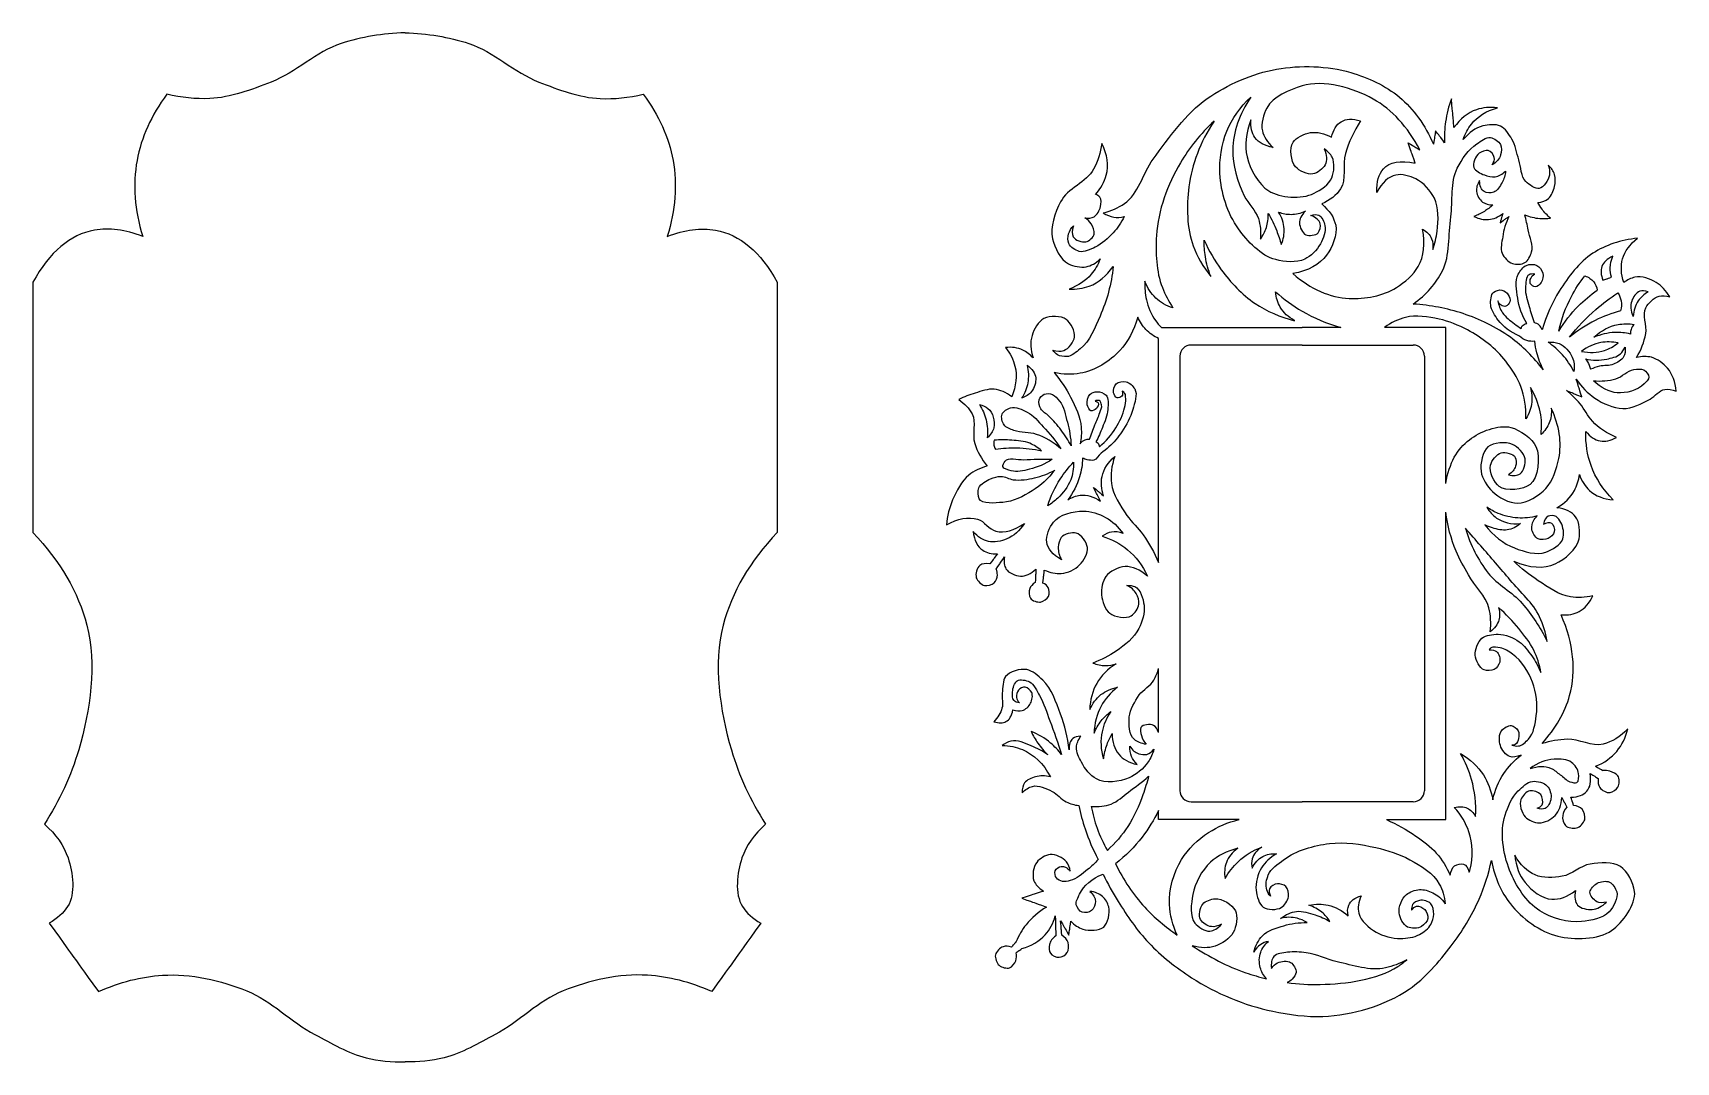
# Model space of a CAD drawing. Header units: millimetres. Extents: x -115 to 254, y -76 to 156.
import ezdxf

# ---------------------------------------------------------------- set-up
doc = ezdxf.new("R2010")
doc.units = ezdxf.units.MM
doc.linetypes.add('K5LT32770', pattern=[0])

msp = doc.modelspace()

# ---------------------------------------------------------------- linework, layer by layer
at = {"color": 30, "linetype": 'K5LT32770', "true_color": 0xff8000}
for p, q in [((138.59, 89.35), (170.24, 89.35)), ((178.92, 89.35), (170.24, 89.35)), ((202.56, 89.35), (188.81, 89.35)), ((202.56, 54.21), (202.56, 89.35)), ((137.93, 36.4), (137.93, 86.83)), ((170.24, 85.35), (145.23, 85.35)), ((170.24, 85.35), (195.26, 85.35)), ((142.73, 82.85), (142.73, -15)), ((197.76, 82.85), (197.76, -15)), ((202.56, -21.5), (202.56, 47.74)), ((137.93, -1.87), (137.93, 12.55)), ((145.23, -17.5), (170.24, -17.5)), ((195.26, -17.5), (170.24, -17.5)), ((137.93, -21.5), (137.93, -19.44)), ((156.06, -21.5), (137.93, -21.5)), ((189.2, -21.5), (202.56, -21.5))]:
    msp.add_line(p, q, dxfattribs=at)
for centre, start, end in [((145.23, 82.85), 90, 180), ((195.26, 82.85), 0, 90), ((145.23, -15), 180, 270), ((195.26, -15), 270, 0)]:
    msp.add_arc(centre, 2.5, start, end, dxfattribs=at)
for points, knots in [([(-31.66, 155.66), (-36.68, 155.55), (-41.47, 154.75), (-46.01, 153.27), (-51.63, 151.43), (-56.22, 146.74), (-61.78, 144.58), (-66.2, 142.87), (-70.91, 141.08), (-75.6, 140.86), (-78.79, 140.72), (-82, 141.04), (-85.26, 141.84)], [0, 0, 0, 0, 1, 1, 1, 2, 2, 2, 3, 3, 3, 4, 4, 4, 4]), ([(-31.66, 155.66), (-26.64, 155.55), (-21.86, 154.75), (-17.31, 153.27), (-11.69, 151.43), (-7.1, 146.74), (-1.54, 144.58), (2.88, 142.87), (7.59, 141.08), (12.28, 140.86), (15.46, 140.72), (18.68, 141.04), (21.94, 141.84)], [0, 0, 0, 0, 1, 1, 1, 2, 2, 2, 3, 3, 3, 4, 4, 4, 4]), ([(125.48, 115.11), (127.27, 115.58), (128.86, 116.28), (130.25, 117.21), (133.43, 119.34), (134.37, 124.03), (136.71, 127.21), (140.31, 132.1), (144.01, 137.43), (148.86, 140.85), (153.38, 144.03), (159.07, 146.5), (164.5, 147.47), (169.84, 148.42), (175.95, 148.28), (181.17, 146.73), (185, 145.6), (189.08, 143.76), (192.12, 141.2), (195.36, 138.47), (197.92, 134.93), (199.77, 130.57)], [0, 0, 0, 0, 1, 1, 1, 2, 2, 2, 3, 3, 3, 4, 4, 4, 5, 5, 5, 6, 6, 6, 7, 7, 7, 7]), ([(196.7, 129.33), (193.98, 134.54), (190.49, 138.35), (186.22, 140.76), (181.74, 143.28), (175.1, 145.17), (170.24, 143.71), (167.43, 142.87), (163.61, 141.3), (162.28, 138.73), (161.54, 137.3), (160.94, 135.19), (161.29, 133.62), (161.6, 132.27), (162.4, 131.02), (163.69, 129.87)], [0, 0, 0, 0, 1, 1, 1, 2, 2, 2, 3, 3, 3, 4, 4, 4, 5, 5, 5, 5]), ([(-85.26, 141.84), (-88.79, 137.1), (-91.02, 132.13), (-91.97, 126.93), (-92.96, 121.48), (-92.54, 115.78), (-90.69, 109.83)], [0, 0, 0, 0, 1, 1, 1, 2, 2, 2, 2]), ([(21.94, 141.84), (25.47, 137.1), (27.7, 132.13), (28.65, 126.93), (29.64, 121.48), (29.22, 115.78), (27.37, 109.83)], [0, 0, 0, 0, 1, 1, 1, 2, 2, 2, 2]), ([(172.2, 114.54), (172.91, 114.77), (173.51, 114.78), (173.99, 114.59), (174.72, 114.3), (175.18, 113.09), (175.38, 112.28), (175.7, 111), (175.01, 109.33), (174.35, 108.13), (173.59, 106.74), (172.19, 105.36), (170.82, 104.69), (168.99, 103.82), (166.29, 104.09), (164.3, 104.59), (160.97, 105.42), (157.95, 108.73), (155.89, 111.56), (153.43, 114.96), (151.93, 119.74), (151.74, 123.97), (151.6, 127.1), (152.08, 130.61), (153.28, 133.51), (154.44, 136.34), (156.26, 138.91), (158.72, 141.2)], [0, 0, 0, 0, 1, 1, 1, 2, 2, 2, 3, 3, 3, 4, 4, 4, 5, 5, 5, 6, 6, 6, 7, 7, 7, 8, 8, 8, 9, 9, 9, 9]), ([(158.72, 141.2), (156.08, 137.3), (154.72, 133.35), (154.64, 129.33), (154.57, 125.92), (155.7, 122.14), (157.21, 118.96), (158.07, 117.16), (159.83, 115.7), (160.4, 113.82), (160.84, 112.39), (160.99, 110.85), (160.85, 109.22)], [0, 0, 0, 0, 1, 1, 1, 2, 2, 2, 3, 3, 3, 4, 4, 4, 4]), ([(203.85, 140.82), (203.22, 139.12), (202.77, 137.4), (202.52, 135.65), (202.29, 134.1), (202.22, 132.52), (202.3, 130.93)], [0, 0, 0, 0, 1, 1, 1, 2, 2, 2, 2]), ([(214.19, 138.77), (212.49, 138.98), (210.92, 138.84), (209.49, 138.35), (207.53, 137.67), (205.83, 136.34), (204.4, 134.34)], [0, 0, 0, 0, 1, 1, 1, 2, 2, 2, 2]), ([(206.5, 131.62), (206.93, 132.95), (207.54, 134.11), (208.33, 135.11), (209.72, 136.85), (211.68, 138.07), (214.19, 138.77)], [0, 0, 0, 0, 1, 1, 1, 2, 2, 2, 2]), ([(150.41, 135.77), (147.37, 132.93), (144.85, 129.81), (142.85, 126.41), (139.98, 121.53), (137.79, 115.63), (137.45, 110.02), (137.21, 106.19), (137.39, 101.93), (138.78, 98.32), (139.39, 96.73), (140.19, 95.19), (141.17, 93.71)], [0, 0, 0, 0, 1, 1, 1, 2, 2, 2, 3, 3, 3, 4, 4, 4, 4]), ([(150.41, 135.77), (147.29, 131.01), (145.41, 126.07), (144.77, 120.95), (144.22, 116.65), (144.23, 111.73), (145.74, 107.67), (146.64, 105.25), (147.95, 102.96), (149.69, 100.8)], [0, 0, 0, 0, 1, 1, 1, 2, 2, 2, 3, 3, 3, 3]), ([(158.71, 136.08), (157.56, 133.09), (157.27, 130.3), (157.85, 127.71), (158.47, 124.93), (160.44, 121.51), (162.71, 120.08), (165.28, 118.47), (170.07, 118.11), (172.92, 119.53), (174.41, 120.26), (176.29, 121.54), (176.92, 123.04), (177.47, 124.33), (177.65, 126.38), (176.99, 127.65), (176.61, 128.37), (176.02, 129.01), (175.2, 129.56)], [0, 0, 0, 0, 1, 1, 1, 2, 2, 2, 3, 3, 3, 4, 4, 4, 5, 5, 5, 6, 6, 6, 6]), ([(163.69, 129.87), (161.81, 130.2), (160.45, 130.94), (159.63, 132.08), (158.91, 133.1), (158.6, 134.43), (158.71, 136.08)], [0, 0, 0, 0, 1, 1, 1, 2, 2, 2, 2]), ([(175.2, 129.56), (175.8, 128.1), (175.86, 126.89), (175.39, 125.93), (174.95, 125.03), (173.64, 124.09), (172.68, 123.9), (171.47, 123.66), (169.55, 124.58), (168.74, 125.5), (167.69, 126.69), (167.37, 129.72), (168.19, 131.03), (168.85, 132.1), (170.74, 132.97), (172.12, 133.19), (173.62, 133.42), (175.2, 133.08), (176.86, 132.14)], [0, 0, 0, 0, 1, 1, 1, 2, 2, 2, 3, 3, 3, 4, 4, 4, 5, 5, 5, 6, 6, 6, 6]), ([(183.39, 135.83), (181.88, 133.5), (180.75, 131.06), (180, 128.51), (179.25, 125.96), (180.3, 122.59), (178.89, 120.51), (177.95, 119.12), (176.53, 117.99), (174.65, 117.13)], [0, 0, 0, 0, 1, 1, 1, 2, 2, 2, 3, 3, 3, 3]), ([(176.86, 132.14), (177.26, 133.85), (177.98, 135.02), (179.02, 135.65), (180.12, 136.32), (181.57, 136.38), (183.39, 135.83)], [0, 0, 0, 0, 1, 1, 1, 2, 2, 2, 2]), ([(225.64, 125.83), (225.92, 125.03), (226.01, 124.29), (225.89, 123.61), (225.69, 122.46), (224.55, 120.81), (223.61, 120.64), (222.75, 120.48), (221.32, 121.45), (220.57, 122.2), (219.46, 123.31), (219.54, 125.43), (219.01, 127.04), (218.5, 128.61), (218.27, 130.35), (217.43, 131.74), (216.78, 132.82), (215.97, 134.16), (214.91, 134.66), (213.81, 135.17), (212.15, 135), (210.93, 134.69), (209.27, 134.26), (207.79, 133.24), (206.5, 131.62)], [0, 0, 0, 0, 1, 1, 1, 2, 2, 2, 3, 3, 3, 4, 4, 4, 5, 5, 5, 6, 6, 6, 7, 7, 7, 8, 8, 8, 8]), ([(125.18, 130.75), (124.86, 128.65), (124.24, 126.74), (123.32, 125), (121.74, 122), (117.4, 120.62), (115.88, 117.63), (114.64, 115.2), (113.48, 111.87), (114.07, 109.3), (114.53, 107.28), (115.83, 104.57), (117.66, 103.64), (118.76, 103.08), (120.4, 102.75), (121.65, 103), (122.76, 103.22), (123.8, 103.8), (124.78, 104.74)], [0, 0, 0, 0, 1, 1, 1, 2, 2, 2, 3, 3, 3, 4, 4, 4, 5, 5, 5, 6, 6, 6, 6]), ([(123.7, 119.28), (124.95, 120.65), (125.78, 122.1), (126.17, 123.64), (126.73, 125.84), (126.4, 128.21), (125.18, 130.75)], [0, 0, 0, 0, 1, 1, 1, 2, 2, 2, 2]), ([(195.24, 94.58), (198.18, 96.72), (200.37, 99.21), (201.81, 102.05), (203.59, 105.57), (203.11, 110.16), (203.7, 114.23), (204.22, 117.88), (203.55, 122.02), (205.16, 125.19), (206.18, 127.22), (207.65, 129.43), (209.57, 130.68), (210.48, 131.27), (211.64, 132.2), (212.6, 132.07), (213.4, 131.96), (214.53, 131.24), (214.88, 130.5), (215.18, 129.88), (215.13, 128.88), (214.91, 128.18), (214.64, 127.29), (214, 126.53), (212.99, 125.91)], [0, 0, 0, 0, 1, 1, 1, 2, 2, 2, 3, 3, 3, 4, 4, 4, 5, 5, 5, 6, 6, 6, 7, 7, 7, 8, 8, 8, 8]), ([(187.08, 119.71), (186.99, 122.13), (187.48, 123.91), (188.54, 125.06), (189.94, 126.57), (192.32, 127), (195.68, 126.35)], [0, 0, 0, 0, 1, 1, 1, 2, 2, 2, 2]), ([(212.99, 125.91), (213.42, 126.53), (213.58, 127.1), (213.49, 127.61), (213.38, 128.2), (212.69, 128.98), (212.14, 129.15), (211.56, 129.32), (210.59, 128.92), (210.07, 128.54), (209.25, 127.93), (208.57, 126.18), (208.9, 125.34), (209.17, 124.62), (210.37, 124), (211.25, 123.66), (211.99, 123.37), (212.9, 123.15), (213.67, 123.27), (214.5, 123.4), (215.29, 123.83), (216.02, 124.55)], [0, 0, 0, 0, 1, 1, 1, 2, 2, 2, 3, 3, 3, 4, 4, 4, 5, 5, 5, 6, 6, 6, 7, 7, 7, 7]), ([(223.27, 117.45), (224.27, 117.54), (225.08, 117.84), (225.69, 118.36), (226.4, 118.97), (226.81, 120.09), (227.03, 121.04), (227.23, 121.9), (227.32, 122.95), (227.05, 123.78), (226.81, 124.53), (226.34, 125.22), (225.64, 125.83)], [0, 0, 0, 0, 1, 1, 1, 2, 2, 2, 3, 3, 3, 4, 4, 4, 4]), ([(199.63, 106.85), (200.12, 108.21), (200.45, 109.59), (200.61, 110.97), (200.91, 113.42), (201.04, 116.32), (200, 118.42), (199.15, 120.12), (197.54, 121.95), (195.82, 122.79), (194.51, 123.43), (192.65, 123.95), (191.32, 123.65), (189.64, 123.27), (188.22, 121.96), (187.08, 119.71)], [0, 0, 0, 0, 1, 1, 1, 2, 2, 2, 3, 3, 3, 4, 4, 4, 5, 5, 5, 5]), ([(210.18, 122.42), (209.63, 121.54), (209.4, 120.71), (209.49, 119.92), (209.59, 119.09), (210.18, 118.07), (210.85, 117.57), (211.45, 117.13), (212.21, 116.91), (213.15, 116.91)], [0, 0, 0, 0, 1, 1, 1, 2, 2, 2, 3, 3, 3, 3]), ([(216.02, 124.55), (215.92, 123.6), (215.66, 122.73), (215.24, 121.95), (214.79, 121.13), (214.16, 120.06), (213.35, 119.78), (212.73, 119.57), (211.7, 119.6), (211.18, 119.92), (210.53, 120.33), (210.2, 121.16), (210.18, 122.42)], [0, 0, 0, 0, 1, 1, 1, 2, 2, 2, 3, 3, 3, 4, 4, 4, 4]), ([(121.34, 113.99), (122.18, 113.85), (122.87, 113.94), (123.42, 114.25), (124.13, 114.65), (124.68, 115.7), (124.85, 116.54), (124.99, 117.2), (125.1, 118.19), (124.68, 118.68), (124.45, 118.95), (124.13, 119.15), (123.7, 119.28)], [0, 0, 0, 0, 1, 1, 1, 2, 2, 2, 3, 3, 3, 4, 4, 4, 4]), ([(125.48, 115.11), (126.23, 114.62), (127.02, 114.31), (127.83, 114.18), (128.59, 114.06), (129.38, 114.09), (130.19, 114.29)], [0, 0, 0, 0, 1, 1, 1, 2, 2, 2, 2]), ([(160.85, 109.22), (161.45, 110.04), (161.9, 110.9), (162.2, 111.82), (162.52, 112.82), (162.66, 113.88), (162.61, 115)], [0, 0, 0, 0, 1, 1, 1, 2, 2, 2, 2]), ([(162.61, 115), (163.35, 113.74), (163.98, 112.44), (164.51, 111.1), (164.91, 110.08), (165.25, 109.04), (165.53, 107.97)], [0, 0, 0, 0, 1, 1, 1, 2, 2, 2, 2]), ([(164.92, 115.31), (165.86, 114.96), (166.8, 114.79), (167.74, 114.79), (168.82, 114.8), (169.9, 115.04), (170.97, 115.51)], [0, 0, 0, 0, 1, 1, 1, 2, 2, 2, 2]), ([(165.53, 107.97), (166.05, 109.19), (166.27, 110.39), (166.2, 111.56), (166.12, 112.84), (165.69, 114.09), (164.92, 115.31)], [0, 0, 0, 0, 1, 1, 1, 2, 2, 2, 2]), ([(174.65, 117.13), (176.41, 115.63), (177.46, 114.03), (177.79, 112.33), (178.18, 110.25), (177.04, 107.36), (175.76, 105.62), (174.16, 103.46), (171.61, 102.07), (168.13, 101.44)], [0, 0, 0, 0, 1, 1, 1, 2, 2, 2, 3, 3, 3, 3]), ([(170.97, 115.51), (170.07, 114.62), (169.63, 113.73), (169.64, 112.85), (169.65, 111.95), (170.32, 110.52), (171.07, 110.18), (171.76, 109.86), (173.33, 110.05), (173.84, 110.64), (174.22, 111.08), (174.44, 112.1), (174.3, 112.69), (174.12, 113.48), (173.42, 114.09), (172.2, 114.54)], [0, 0, 0, 0, 1, 1, 1, 2, 2, 2, 3, 3, 3, 4, 4, 4, 5, 5, 5, 5]), ([(213.15, 116.91), (212.56, 116.37), (211.92, 115.89), (211.25, 115.47), (210.52, 115.02), (209.74, 114.64), (208.92, 114.33)], [0, 0, 0, 0, 1, 1, 1, 2, 2, 2, 2]), ([(208.92, 114.33), (210.04, 113.76), (211.13, 113.53), (212.19, 113.62), (213.3, 113.71), (214.38, 114.17), (215.43, 115)], [0, 0, 0, 0, 1, 1, 1, 2, 2, 2, 2]), ([(216.76, 114.33), (216.07, 112.84), (215.61, 111.3), (215.38, 109.73), (215.2, 108.52), (214.81, 107.07), (215.25, 106.02), (215.65, 105.11), (216.62, 104.04), (217.55, 103.72), (218.37, 103.45), (219.65, 103.49), (220.37, 103.92), (221.1, 104.35), (221.61, 105.47), (221.88, 106.32), (222.36, 107.82), (221.43, 109.63), (221.12, 111.27), (220.89, 112.42), (220.64, 113.56), (220.35, 114.7)], [0, 0, 0, 0, 1, 1, 1, 2, 2, 2, 3, 3, 3, 4, 4, 4, 5, 5, 5, 6, 6, 6, 7, 7, 7, 7]), ([(220.35, 114.7), (221.45, 114.24), (222.57, 113.96), (223.71, 113.86), (224.51, 113.8), (225.32, 113.82), (226.14, 113.94)], [0, 0, 0, 0, 1, 1, 1, 2, 2, 2, 2]), ([(226.14, 113.94), (225.42, 114.55), (224.79, 115.23), (224.23, 115.97), (223.88, 116.44), (223.56, 116.93), (223.27, 117.45)], [0, 0, 0, 0, 1, 1, 1, 2, 2, 2, 2]), ([(-90.69, 109.83), (-94.62, 111.36), (-98.24, 111.83), (-101.54, 111.24), (-107.03, 110.25), (-111.66, 106.34), (-115.42, 99.5)], [0, 0, 0, 0, 1, 1, 1, 2, 2, 2, 2]), ([(27.37, 109.83), (31.3, 111.36), (34.91, 111.83), (38.22, 111.24), (43.71, 110.25), (48.34, 106.34), (52.1, 99.5)], [0, 0, 0, 0, 1, 1, 1, 2, 2, 2, 2]), ([(130.19, 114.29), (129.52, 112.93), (128.7, 111.72), (127.73, 110.64), (126.58, 109.38), (125.21, 108.13), (123.68, 107.41), (122.57, 106.9), (121.17, 106.17), (120.09, 106.44), (119.23, 106.66), (118.07, 107.41), (117.73, 108.23), (117.48, 108.83), (117.5, 109.72), (117.68, 110.39), (117.86, 111.06), (118.23, 111.67), (118.8, 112.23)], [0, 0, 0, 0, 1, 1, 1, 2, 2, 2, 3, 3, 3, 4, 4, 4, 5, 5, 5, 6, 6, 6, 6]), ([(118.8, 112.23), (118.41, 111.17), (118.38, 110.34), (118.7, 109.75), (119.11, 109.01), (120.74, 108.39), (121.59, 108.61), (122.28, 108.79), (123.27, 109.65), (123.44, 110.35), (123.6, 111.01), (123.18, 111.99), (122.76, 112.63), (122.42, 113.16), (121.94, 113.62), (121.34, 113.99)], [0, 0, 0, 0, 1, 1, 1, 2, 2, 2, 3, 3, 3, 4, 4, 4, 5, 5, 5, 5]), ([(168.13, 101.44), (172.22, 97.93), (176.46, 96.07), (180.86, 95.84), (184.3, 95.66), (188.48, 96.44), (191.45, 98.3), (193.31, 99.47), (195.34, 101.15), (196.37, 103.04), (197.64, 105.38), (197.97, 108.19), (197.35, 111.47)], [0, 0, 0, 0, 1, 1, 1, 2, 2, 2, 3, 3, 3, 4, 4, 4, 4]), ([(197.35, 111.47), (198.35, 110.89), (199.02, 110.18), (199.38, 109.31), (199.69, 108.59), (199.77, 107.77), (199.63, 106.85)], [0, 0, 0, 0, 1, 1, 1, 2, 2, 2, 2]), ([(149.69, 100.8), (149.11, 102.25), (148.7, 103.74), (148.46, 105.26), (148.26, 106.47), (148.18, 107.7), (148.2, 108.95)], [0, 0, 0, 0, 1, 1, 1, 2, 2, 2, 2]), ([(148.2, 108.95), (149.27, 106.58), (150.55, 104.37), (152.05, 102.33), (154.15, 99.48), (156.71, 96.7), (159.64, 94.75), (162.29, 92.97), (165.26, 91.67), (168.56, 90.85)], [0, 0, 0, 0, 1, 1, 1, 2, 2, 2, 3, 3, 3, 3]), ([(245.75, 109.42), (241.91, 109.02), (238.56, 107.89), (235.69, 106.03), (232.61, 104.04), (230.11, 100.7), (228.12, 97.52), (226.46, 94.85), (225.17, 91.94), (224.26, 88.79)], [0, 0, 0, 0, 1, 1, 1, 2, 2, 2, 3, 3, 3, 3]), ([(242.63, 99.42), (242, 101.36), (241.91, 103.14), (242.36, 104.76), (242.86, 106.5), (243.99, 108.05), (245.75, 109.42)], [0, 0, 0, 0, 1, 1, 1, 2, 2, 2, 2]), ([(124.78, 104.74), (124.3, 103.43), (123.63, 102.27), (122.79, 101.29), (121.53, 99.81), (119.86, 98.71), (117.8, 97.98)], [0, 0, 0, 0, 1, 1, 1, 2, 2, 2, 2]), ([(220.78, 90.19), (219.72, 92.05), (219.05, 93.97), (218.76, 95.95), (218.5, 97.69), (218.08, 99.84), (218.9, 101.32), (219.31, 102.06), (219.95, 103), (220.72, 103.31), (221.38, 103.58), (222.43, 103.63), (223.05, 103.31), (223.64, 103.01), (224.25, 102.22), (224.41, 101.56), (224.56, 100.92), (224.43, 99.98), (224.05, 99.43), (223.75, 99.01), (223.15, 98.44), (222.69, 98.47), (222.33, 98.49), (221.74, 98.87), (221.59, 99.23), (221.46, 99.53), (221.55, 100.04), (221.69, 100.38), (221.86, 100.77), (222.17, 101.09), (222.62, 101.35)], [0, 0, 0, 0, 1, 1, 1, 2, 2, 2, 3, 3, 3, 4, 4, 4, 5, 5, 5, 6, 6, 6, 7, 7, 7, 8, 8, 8, 9, 9, 9, 10, 10, 10, 10]), ([(240.17, 105.35), (238.87, 104.76), (238.05, 103.99), (237.71, 103.04), (237.39, 102.17), (237.47, 101.15), (237.94, 99.98)], [0, 0, 0, 0, 1, 1, 1, 2, 2, 2, 2]), ([(239.9, 100.63), (239.67, 101.34), (239.57, 102.04), (239.58, 102.74), (239.59, 103.62), (239.78, 104.49), (240.17, 105.35)], [0, 0, 0, 0, 1, 1, 1, 2, 2, 2, 2]), ([(127.72, 103.06), (127.31, 99.09), (126.32, 95.37), (124.75, 91.89), (123.59, 89.29), (122.49, 86.24), (120.29, 84.5), (119.39, 83.8), (118.35, 82.82), (117.26, 82.75), (116.6, 82.71), (115.76, 82.84), (115.18, 83.19), (114.79, 83.44), (114.46, 83.77), (114.17, 84.2)], [0, 0, 0, 0, 1, 1, 1, 2, 2, 2, 3, 3, 3, 4, 4, 4, 5, 5, 5, 5]), ([(117.8, 97.98), (119.44, 97.9), (120.95, 98.11), (122.33, 98.63), (124.43, 99.41), (126.23, 100.89), (127.72, 103.06)], [0, 0, 0, 0, 1, 1, 1, 2, 2, 2, 2]), ([(222.62, 101.35), (222.09, 101.41), (221.66, 101.36), (221.32, 101.2), (220.52, 100.82), (220.58, 99.23), (220.51, 98.23), (220.41, 96.85), (221, 95.42), (221.35, 94.04), (221.67, 92.82), (222.04, 91.61), (222.47, 90.42)], [0, 0, 0, 0, 1, 1, 1, 2, 2, 2, 3, 3, 3, 4, 4, 4, 4]), ([(228, 88.5), (228.62, 91.26), (229.57, 93.87), (230.85, 96.3), (231.7, 97.92), (232.7, 99.46), (233.85, 100.93)], [0, 0, 0, 0, 1, 1, 1, 2, 2, 2, 2]), ([(233.85, 100.93), (234.71, 100.65), (235.39, 100.2), (235.87, 99.59), (236.27, 99.08), (236.54, 98.46), (236.67, 97.72)], [0, 0, 0, 0, 1, 1, 1, 2, 2, 2, 2]), ([(252.96, 96.19), (252.16, 97.62), (251.15, 98.71), (249.93, 99.45), (248.58, 100.27), (246.65, 100.95), (245.12, 100.63), (244.27, 100.45), (243.44, 100.05), (242.63, 99.42)], [0, 0, 0, 0, 1, 1, 1, 2, 2, 2, 3, 3, 3, 3]), ([(134.86, 99.71), (134.77, 98.28), (134.89, 96.9), (135.2, 95.56), (135.58, 93.94), (136.23, 92.24), (137.21, 90.91), (137.61, 90.35), (138.07, 89.83), (138.59, 89.35)], [0, 0, 0, 0, 1, 1, 1, 2, 2, 2, 3, 3, 3, 3]), ([(141.17, 93.71), (139.64, 94.21), (138.34, 94.95), (137.29, 95.95), (136.24, 96.95), (135.43, 98.2), (134.86, 99.71)], [0, 0, 0, 0, 1, 1, 1, 2, 2, 2, 2]), ([(168.56, 90.85), (167.13, 91.64), (166.05, 92.64), (165.33, 93.87), (164.73, 94.89), (164.37, 96.05), (164.25, 97.36)], [0, 0, 0, 0, 1, 1, 1, 2, 2, 2, 2]), ([(164.25, 97.36), (166.13, 95.69), (168.12, 94.24), (170.24, 93), (172.94, 91.43), (175.83, 90.22), (178.92, 89.35)], [0, 0, 0, 0, 1, 1, 1, 2, 2, 2, 2]), ([(219.14, 87.39), (217.11, 88.23), (215.52, 89.43), (214.36, 90.98), (213.63, 91.97), (212.76, 93.19), (212.68, 94.38), (212.62, 95.31), (212.7, 96.72), (213.37, 97.25), (213.8, 97.59), (214.64, 97.86), (215.2, 97.75), (215.72, 97.64), (216.33, 97.17), (216.63, 96.7), (216.91, 96.26), (217.15, 95.54), (216.99, 95.07), (216.87, 94.7), (216.47, 94.19), (216.1, 94.09), (215.79, 94.01), (215.31, 94.15), (215.01, 94.33), (214.68, 94.54), (214.43, 94.88), (214.26, 95.34)], [0, 0, 0, 0, 1, 1, 1, 2, 2, 2, 3, 3, 3, 4, 4, 4, 5, 5, 5, 6, 6, 6, 7, 7, 7, 8, 8, 8, 9, 9, 9, 9]), ([(228, 88.5), (229.26, 90.57), (230.73, 92.45), (232.39, 94.13), (233.69, 95.45), (235.12, 96.65), (236.67, 97.72)], [0, 0, 0, 0, 1, 1, 1, 2, 2, 2, 2]), ([(230.38, 87.13), (232.19, 89.4), (234.18, 91.48), (236.34, 93.36), (237.9, 94.72), (239.55, 95.98), (241.3, 97.13)], [0, 0, 0, 0, 1, 1, 1, 2, 2, 2, 2]), ([(241.3, 97.13), (241.68, 96.54), (241.92, 95.93), (242.04, 95.29), (242.17, 94.58), (242.13, 93.84), (241.92, 93.07)], [0, 0, 0, 0, 1, 1, 1, 2, 2, 2, 2]), ([(248.09, 97.31), (247.39, 97.56), (246.78, 97.61), (246.25, 97.46), (245.43, 97.22), (244.71, 96.09), (244.41, 95.26), (244.06, 94.26), (244.17, 93.11), (244.74, 91.82)], [0, 0, 0, 0, 1, 1, 1, 2, 2, 2, 3, 3, 3, 3]), ([(248.09, 97.31), (247.17, 96.76), (246.44, 96.09), (245.9, 95.29), (245.23, 94.32), (244.84, 93.16), (244.74, 91.82)], [0, 0, 0, 0, 1, 1, 1, 2, 2, 2, 2]), ([(245.53, 82.56), (246.55, 84.29), (247.23, 86.08), (247.58, 87.94), (247.92, 89.81), (246.71, 92.21), (247.58, 93.75), (248.17, 94.81), (249.37, 96.09), (250.57, 96.36), (251.29, 96.52), (252.09, 96.46), (252.96, 96.19)], [0, 0, 0, 0, 1, 1, 1, 2, 2, 2, 3, 3, 3, 4, 4, 4, 4]), ([(224.53, 79.77), (222.35, 82.63), (219.88, 85.07), (217.11, 87.1), (213.95, 89.42), (210.19, 91.19), (206.46, 92.44), (202.88, 93.64), (199.14, 94.35), (195.24, 94.58)], [0, 0, 0, 0, 1, 1, 1, 2, 2, 2, 3, 3, 3, 3]), ([(214.26, 95.34), (214.47, 94.32), (214.83, 93.41), (215.36, 92.61), (216.01, 91.62), (217.08, 90.89), (218.04, 90.14), (218.52, 89.76), (219.03, 89.4), (219.55, 89.06)], [0, 0, 0, 0, 1, 1, 1, 2, 2, 2, 3, 3, 3, 3]), ([(241.92, 93.07), (239.93, 92.52), (238.03, 91.8), (236.22, 90.9), (234.16, 89.87), (232.21, 88.62), (230.38, 87.13)], [0, 0, 0, 0, 1, 1, 1, 2, 2, 2, 2]), ([(114.17, 84.2), (115.09, 83.94), (115.89, 83.92), (116.58, 84.14), (117.69, 84.51), (118.84, 86.08), (119.01, 87.17), (119.2, 88.39), (118.17, 90.38), (117.17, 91.12), (116.01, 91.97), (113.43, 92.03), (112.13, 91.36), (110.91, 90.72), (109.88, 88.92), (109.45, 87.5), (109, 85.97), (109.08, 84.29), (109.69, 82.45)], [0, 0, 0, 0, 1, 1, 1, 2, 2, 2, 3, 3, 3, 4, 4, 4, 5, 5, 5, 6, 6, 6, 6]), ([(133.25, 91.65), (132.41, 88.65), (131.07, 86.14), (129.22, 84.12), (126.98, 81.7), (123.56, 79.56), (120.29, 79), (118.42, 78.67), (116.46, 78.72), (114.4, 79.15)], [0, 0, 0, 0, 1, 1, 1, 2, 2, 2, 3, 3, 3, 3]), ([(137.93, 86.83), (136.83, 87.34), (135.88, 88.01), (135.08, 88.83), (134.33, 89.63), (133.71, 90.57), (133.25, 91.65)], [0, 0, 0, 0, 1, 1, 1, 2, 2, 2, 2]), ([(220.62, 68.75), (220.69, 71.34), (220.3, 73.76), (219.46, 76.01), (218.7, 78.05), (217.42, 80.02), (216.07, 81.74), (213.82, 84.61), (210.69, 87.04), (207.46, 88.75), (205.46, 89.81), (203.26, 90.73), (201.06, 91.21), (198.62, 91.75), (195.87, 92.18), (193.49, 91.58), (191.86, 91.17), (190.3, 90.43), (188.81, 89.35)], [0, 0, 0, 0, 1, 1, 1, 2, 2, 2, 3, 3, 3, 4, 4, 4, 5, 5, 5, 6, 6, 6, 6]), ([(219.55, 89.06), (219.59, 89.3), (219.67, 89.5), (219.79, 89.66), (220, 89.95), (220.33, 90.12), (220.78, 90.19)], [0, 0, 0, 0, 1, 1, 1, 2, 2, 2, 2]), ([(224.26, 88.79), (224.1, 89.23), (223.87, 89.58), (223.57, 89.85), (223.27, 90.11), (222.9, 90.3), (222.47, 90.42)], [0, 0, 0, 0, 1, 1, 1, 2, 2, 2, 2]), ([(235.92, 87.1), (237.58, 88.65), (239.39, 89.6), (241.34, 89.97), (242.5, 90.19), (243.71, 90.19), (244.98, 89.99)], [0, 0, 0, 0, 1, 1, 1, 2, 2, 2, 2]), ([(244.98, 89.99), (244.64, 89.66), (244.41, 89.29), (244.28, 88.88), (244.18, 88.56), (244.15, 88.21), (244.18, 87.84)], [0, 0, 0, 0, 1, 1, 1, 2, 2, 2, 2]), ([(222.6, 86.21), (221.97, 86.15), (221.37, 86.2), (220.82, 86.38), (220.21, 86.57), (219.65, 86.91), (219.14, 87.39)], [0, 0, 0, 0, 1, 1, 1, 2, 2, 2, 2]), ([(224.53, 79.77), (223.9, 81.02), (223.42, 82.3), (223.08, 83.63), (222.86, 84.47), (222.7, 85.33), (222.6, 86.21)], [0, 0, 0, 0, 1, 1, 1, 2, 2, 2, 2]), ([(225.59, 85.99), (226.51, 86.08), (227.35, 85.98), (228.09, 85.69), (229.34, 85.21), (230.54, 83.87), (231.05, 82.62), (231.44, 81.68), (231.56, 80.61), (231.4, 79.41)], [0, 0, 0, 0, 1, 1, 1, 2, 2, 2, 3, 3, 3, 3]), ([(231.4, 79.41), (230.69, 80.79), (229.83, 82.05), (228.83, 83.17), (227.88, 84.23), (226.8, 85.17), (225.59, 85.99)], [0, 0, 0, 0, 1, 1, 1, 2, 2, 2, 2]), ([(241.36, 85.84), (240.01, 86.12), (238.71, 86.14), (237.46, 85.91), (235.92, 85.63), (234.46, 84.97), (233.08, 83.94)], [0, 0, 0, 0, 1, 1, 1, 2, 2, 2, 2]), ([(233.08, 83.94), (234.94, 83.56), (236.67, 83.63), (238.27, 84.16), (239.36, 84.51), (240.39, 85.07), (241.36, 85.84)], [0, 0, 0, 0, 1, 1, 1, 2, 2, 2, 2]), ([(244.18, 87.84), (242.98, 88.12), (241.78, 88.24), (240.6, 88.19), (239.02, 88.12), (237.46, 87.76), (235.92, 87.1)], [0, 0, 0, 0, 1, 1, 1, 2, 2, 2, 2]), ([(109.69, 82.45), (109, 83.24), (108.23, 83.83), (107.38, 84.23), (106.22, 84.78), (104.92, 84.96), (103.46, 84.8)], [0, 0, 0, 0, 1, 1, 1, 2, 2, 2, 2]), ([(103.46, 84.8), (104.54, 83.47), (105.26, 82.07), (105.61, 80.61), (106.14, 78.46), (105.89, 76.17), (104.87, 73.73)], [0, 0, 0, 0, 1, 1, 1, 2, 2, 2, 2]), ([(233.98, 82.26), (235.65, 81.89), (237.25, 81.87), (238.79, 82.2), (239.84, 82.43), (241.09, 82.65), (241.86, 83.37), (242.3, 83.78), (242.65, 84.3), (242.92, 84.92)], [0, 0, 0, 0, 1, 1, 1, 2, 2, 2, 3, 3, 3, 3]), ([(233.98, 82.26), (234.34, 81.82), (234.62, 81.35), (234.84, 80.84), (234.96, 80.55), (235.06, 80.25), (235.13, 79.93)], [0, 0, 0, 0, 1, 1, 1, 2, 2, 2, 2]), ([(242.92, 84.92), (243.04, 84.05), (242.93, 83.31), (242.6, 82.7), (242.19, 81.94), (241.16, 81.4), (240.33, 81.04), (239.38, 80.64), (238.21, 80.82), (237.19, 80.57), (236.49, 80.4), (235.81, 80.19), (235.13, 79.93)], [0, 0, 0, 0, 1, 1, 1, 2, 2, 2, 3, 3, 3, 4, 4, 4, 4]), ([(254.42, 74.95), (254.26, 77.06), (253.62, 78.78), (252.49, 80.12), (251.59, 81.19), (250.22, 82.25), (248.86, 82.6), (247.83, 82.86), (246.72, 82.85), (245.53, 82.56)], [0, 0, 0, 0, 1, 1, 1, 2, 2, 2, 3, 3, 3, 3]), ([(108.32, 80.86), (108.67, 79.46), (108.73, 78.12), (108.5, 76.83), (108.28, 75.64), (107.82, 74.49), (107.11, 73.38)], [0, 0, 0, 0, 1, 1, 1, 2, 2, 2, 2]), ([(108.32, 80.86), (109.49, 79.97), (110.14, 79.01), (110.28, 77.97), (110.4, 77), (109.95, 75.67), (109.32, 74.87), (108.79, 74.22), (108.06, 73.72), (107.11, 73.38)], [0, 0, 0, 0, 1, 1, 1, 2, 2, 2, 3, 3, 3, 3]), ([(114.4, 79.15), (115.88, 77.43), (117.13, 75.58), (118.13, 73.61), (119.21, 71.49), (120.34, 69.17), (120.52, 66.82), (120.61, 65.6), (120.54, 64.36), (120.31, 63.1)], [0, 0, 0, 0, 1, 1, 1, 2, 2, 2, 3, 3, 3, 3]), ([(231.94, 77.69), (233.11, 75.92), (234.51, 74.49), (236.13, 73.41), (237.94, 72.2), (240.3, 71.08), (242.41, 71.06), (244.45, 71.05), (246.66, 72.18), (248.56, 73.2), (249.71, 73.81), (250.63, 75.22), (251.85, 75.38), (252.65, 75.48), (253.51, 75.34), (254.42, 74.95)], [0, 0, 0, 0, 1, 1, 1, 2, 2, 2, 3, 3, 3, 4, 4, 4, 5, 5, 5, 5]), ([(235.78, 77.34), (237.51, 75.69), (239.29, 74.77), (241.13, 74.61), (243.08, 74.43), (245.75, 75.14), (247.19, 76.62), (247.61, 77.05), (248.28, 77.61), (248.3, 78.11), (248.33, 78.66), (247.67, 79.48), (247.15, 79.78), (246.57, 80.11), (245.61, 79.93), (244.89, 79.82), (243.42, 79.61), (242.25, 78.19), (240.83, 77.77), (239.24, 77.3), (237.56, 77.16), (235.78, 77.34)], [0, 0, 0, 0, 1, 1, 1, 2, 2, 2, 3, 3, 3, 4, 4, 4, 5, 5, 5, 6, 6, 6, 7, 7, 7, 7]), ([(104.87, 73.73), (103.61, 74.7), (102.3, 75.25), (100.96, 75.4), (99.57, 75.56), (98.04, 74.97), (96.64, 74.55), (95.39, 74.17), (94.16, 73.69), (92.97, 73.09)], [0, 0, 0, 0, 1, 1, 1, 2, 2, 2, 3, 3, 3, 3]), ([(118.26, 62.64), (118.16, 64.48), (117.87, 66.27), (117.4, 68.01), (116.97, 69.63), (116.67, 71.48), (115.62, 72.76), (115.18, 73.3), (114.68, 73.97), (114.05, 74.21), (113.51, 74.42), (112.72, 74.52), (112.21, 74.3), (111.73, 74.09), (111.21, 73.49), (111.05, 72.99), (110.87, 72.41), (111.13, 71.55), (111.44, 70.98), (111.8, 70.3), (112.67, 69.93), (113.25, 69.37), (114.25, 68.4), (115.17, 67.32), (116.01, 66.2), (116.85, 65.07), (117.6, 63.89), (118.26, 62.64)], [0, 0, 0, 0, 1, 1, 1, 2, 2, 2, 3, 3, 3, 4, 4, 4, 5, 5, 5, 6, 6, 6, 7, 7, 7, 8, 8, 8, 9, 9, 9, 9]), ([(129.74, 75), (129.89, 74.47), (129.87, 74.09), (129.67, 73.84), (129.48, 73.59), (128.9, 73.42), (128.61, 73.49), (128.24, 73.58), (127.9, 74.22), (127.79, 74.63), (127.63, 75.23), (127.96, 76.19), (128.38, 76.61), (128.85, 77.07), (129.96, 77.25), (130.63, 77.1), (131.37, 76.93), (132.17, 76.12), (132.56, 75.47), (133.28, 74.27), (132.53, 72.3), (132.14, 70.82), (131.67, 69.05), (130.69, 67.35), (129.66, 65.82), (128.83, 64.59), (127.87, 63.41), (126.77, 62.41), (126.21, 61.9), (125.55, 61.49), (124.98, 60.99), (124.42, 60.5), (124.03, 59.63), (123.37, 59.45), (122.93, 59.33), (122.37, 59.42), (121.89, 59.53), (121.52, 59.61), (121.16, 59.74), (120.82, 59.92)], [0, 0, 0, 0, 1, 1, 1, 2, 2, 2, 3, 3, 3, 4, 4, 4, 5, 5, 5, 6, 6, 6, 7, 7, 7, 8, 8, 8, 9, 9, 9, 10, 10, 10, 11, 11, 11, 12, 12, 12, 13, 13, 13, 13]), ([(123.64, 72.74), (123.98, 72.66), (124.21, 72.53), (124.32, 72.36), (124.53, 72.06), (124.21, 71.35), (123.94, 71.05), (123.67, 70.76), (123.05, 70.47), (122.72, 70.55), (122.33, 70.64), (122, 71.43), (121.89, 71.91), (121.72, 72.64), (121.96, 73.77), (122.48, 74.26), (122.86, 74.61), (123.57, 74.83), (124.12, 74.85), (124.78, 74.87), (125.67, 74.53), (126.1, 74.11), (126.78, 73.45), (126.58, 71.94), (126.52, 70.87), (126.44, 69.49), (125.81, 68.13), (125.3, 66.81), (124.88, 65.69), (124.38, 64.61), (123.82, 63.54)], [0, 0, 0, 0, 1, 1, 1, 2, 2, 2, 3, 3, 3, 4, 4, 4, 5, 5, 5, 6, 6, 6, 7, 7, 7, 8, 8, 8, 9, 9, 9, 10, 10, 10, 10]), ([(124.62, 62.46), (126.12, 63.72), (127.36, 65.15), (128.33, 66.74), (129.18, 68.12), (129.96, 69.67), (130.29, 71.26), (130.43, 71.92), (130.58, 72.62), (130.54, 73.29), (130.51, 73.68), (130.54, 74.14), (130.34, 74.45), (130.2, 74.67), (130, 74.85), (129.74, 75)], [0, 0, 0, 0, 1, 1, 1, 2, 2, 2, 3, 3, 3, 4, 4, 4, 5, 5, 5, 5]), ([(221.61, 75.77), (221.92, 74.66), (222.02, 73.57), (221.92, 72.51), (221.79, 71.22), (221.36, 69.97), (220.62, 68.75)], [0, 0, 0, 0, 1, 1, 1, 2, 2, 2, 2]), ([(224.01, 65.25), (224.21, 66.98), (224.15, 68.67), (223.82, 70.29), (223.45, 72.19), (222.71, 74.02), (221.61, 75.77)], [0, 0, 0, 0, 1, 1, 1, 2, 2, 2, 2]), ([(240.99, 64.57), (238.87, 65.45), (237.06, 66.66), (235.58, 68.2), (234.48, 69.33), (233.85, 70.92), (232.81, 72.14), (231.88, 73.22), (230.85, 74.23), (229.73, 75.15)], [0, 0, 0, 0, 1, 1, 1, 2, 2, 2, 3, 3, 3, 3]), ([(92.97, 73.09), (94.31, 72.18), (95.3, 71.11), (95.96, 69.89), (96.97, 68.01), (95.89, 65.27), (96.56, 63.18), (97.13, 61.38), (98.06, 59.7), (99.33, 58.12)], [0, 0, 0, 0, 1, 1, 1, 2, 2, 2, 3, 3, 3, 3]), ([(97.61, 71.96), (98.31, 70.87), (98.81, 69.73), (99.11, 68.54), (99.44, 67.23), (99.52, 65.87), (99.37, 64.44)], [0, 0, 0, 0, 1, 1, 1, 2, 2, 2, 2]), ([(97.61, 71.96), (98.39, 71.8), (99.03, 71.51), (99.54, 71.11), (100.63, 70.23), (101.21, 68.09), (100.86, 66.75), (100.65, 65.94), (100.15, 65.17), (99.37, 64.44)], [0, 0, 0, 0, 1, 1, 1, 2, 2, 2, 3, 3, 3, 3]), ([(115.95, 62.01), (114.76, 63.79), (113.44, 65.45), (111.97, 66.97), (110.85, 68.14), (109.77, 69.55), (108.35, 70.26), (107.24, 70.82), (105.75, 71.59), (104.64, 71.24), (103.95, 71.02), (102.97, 70.43), (102.71, 69.79), (102.46, 69.14), (102.74, 67.99), (103.16, 67.38), (103.6, 66.75), (104.61, 66.46), (105.39, 66.14), (106.95, 65.48), (108.86, 65.8), (110.46, 65.25), (112.43, 64.56), (114.26, 63.48), (115.95, 62.01)], [0, 0, 0, 0, 1, 1, 1, 2, 2, 2, 3, 3, 3, 4, 4, 4, 5, 5, 5, 6, 6, 6, 7, 7, 7, 8, 8, 8, 8]), ([(122.39, 64.14), (122.79, 65.22), (123.2, 66.3), (123.61, 67.37), (123.97, 68.3), (124.43, 69.2), (124.71, 70.16), (124.88, 70.73), (125.25, 71.35), (125.12, 71.88), (125.04, 72.22), (124.85, 72.74), (124.56, 72.86), (124.32, 72.96), (124.02, 72.92), (123.64, 72.74)], [0, 0, 0, 0, 1, 1, 1, 2, 2, 2, 3, 3, 3, 4, 4, 4, 5, 5, 5, 5]), ([(216.67, 56.15), (217.79, 55.9), (218.67, 55.97), (219.29, 56.37), (220.13, 56.9), (220.57, 58.73), (220.42, 59.75), (220.24, 60.98), (218.75, 62.44), (217.6, 62.98), (216.1, 63.69), (213.24, 63.4), (212.06, 62.42), (210.85, 61.42), (210.28, 58.67), (210.52, 56.93), (210.74, 55.33), (211.9, 53.53), (213.08, 52.37), (214.49, 50.99), (216.87, 49.77), (218.72, 49.75), (220.87, 49.73), (223.54, 51.44), (225.08, 53.08), (226.66, 54.77), (227.55, 57.49), (228.01, 59.8), (228.72, 63.41), (228.15, 67.19), (226.31, 71.13)], [0, 0, 0, 0, 1, 1, 1, 2, 2, 2, 3, 3, 3, 4, 4, 4, 5, 5, 5, 6, 6, 6, 7, 7, 7, 8, 8, 8, 9, 9, 9, 10, 10, 10, 10]), ([(226.31, 71.13), (226.41, 69.93), (226.26, 68.83), (225.86, 67.83), (225.47, 66.88), (224.85, 66.02), (224.01, 65.25)], [0, 0, 0, 0, 1, 1, 1, 2, 2, 2, 2]), ([(202.56, 54.21), (203.36, 58.85), (205.14, 61.95), (207.88, 64.04), (210.26, 65.86), (214.4, 67.54), (217.21, 66.8), (219.26, 66.25), (222, 64.34), (222.87, 62.49), (223.93, 60.24), (223.33, 55.31), (221.54, 53.94), (220.1, 52.83), (216.1, 52.33), (214.6, 53.49), (213.48, 54.36), (212.22, 56.86), (212.61, 58.29), (212.88, 59.32), (214.04, 60.86), (215.04, 61.1), (215.95, 61.32), (217.8, 60.89), (218.22, 60.07), (218.47, 59.57), (218.47, 58.67), (218.29, 58.07), (218.07, 57.32), (217.53, 56.68), (216.67, 56.15)], [0, 0, 0, 0, 1, 1, 1, 2, 2, 2, 3, 3, 3, 4, 4, 4, 5, 5, 5, 6, 6, 6, 7, 7, 7, 8, 8, 8, 9, 9, 9, 10, 10, 10, 10]), ([(100.93, 63.91), (100.82, 63.54), (100.79, 63.19), (100.85, 62.84), (100.9, 62.53), (101.03, 62.22), (101.23, 61.92)], [0, 0, 0, 0, 1, 1, 1, 2, 2, 2, 2]), ([(111.59, 61.54), (110.77, 62.27), (109.89, 62.83), (108.95, 63.23), (107.7, 63.75), (106.25, 63.83), (104.88, 63.94), (103.58, 64.05), (102.26, 64.04), (100.93, 63.91)], [0, 0, 0, 0, 1, 1, 1, 2, 2, 2, 3, 3, 3, 3]), ([(120.31, 63.1), (120.6, 63.58), (120.96, 63.89), (121.39, 64.05), (121.69, 64.16), (122.02, 64.19), (122.39, 64.14)], [0, 0, 0, 0, 1, 1, 1, 2, 2, 2, 2]), ([(123.82, 63.54), (124.02, 63.48), (124.18, 63.38), (124.3, 63.25), (124.49, 63.06), (124.6, 62.79), (124.62, 62.46)], [0, 0, 0, 0, 1, 1, 1, 2, 2, 2, 2]), ([(240.28, 50.49), (237.95, 52.82), (236.28, 55.4), (235.27, 58.23), (234.41, 60.62), (234.02, 63.18), (234.1, 65.92)], [0, 0, 0, 0, 1, 1, 1, 2, 2, 2, 2]), ([(234.1, 65.92), (235.07, 64.7), (236.14, 63.99), (237.3, 63.77), (238.44, 63.56), (239.67, 63.82), (240.99, 64.57)], [0, 0, 0, 0, 1, 1, 1, 2, 2, 2, 2]), ([(101.23, 61.92), (102.84, 62.16), (104.44, 62.26), (106.04, 62.22), (107.89, 62.18), (109.74, 61.95), (111.59, 61.54)], [0, 0, 0, 0, 1, 1, 1, 2, 2, 2, 2]), ([(113.99, 59.64), (111.83, 59.69), (109.67, 59.66), (107.52, 59.55), (106.14, 59.48), (104.08, 60.23), (103.37, 59.22), (103.14, 58.9), (102.84, 58.31), (102.89, 57.98), (102.98, 57.46), (104.11, 57.22), (104.76, 57.03), (106.03, 56.66), (107.54, 57.08), (108.86, 57.38), (110.66, 57.8), (112.37, 58.55), (113.99, 59.64)], [0, 0, 0, 0, 1, 1, 1, 2, 2, 2, 3, 3, 3, 4, 4, 4, 5, 5, 5, 6, 6, 6, 6]), ([(120.82, 59.92), (120.78, 58.45), (120.57, 57.04), (120.16, 55.69), (119.62, 53.85), (118.73, 52.12), (117.49, 50.5)], [0, 0, 0, 0, 1, 1, 1, 2, 2, 2, 2]), ([(125.56, 51.42), (125.04, 52.97), (124.92, 54.43), (125.21, 55.78), (125.56, 57.43), (126.51, 58.94), (128.06, 60.29)], [0, 0, 0, 0, 1, 1, 1, 2, 2, 2, 2]), ([(128.06, 60.29), (127.33, 58.18), (127.1, 56.16), (127.34, 54.21), (127.67, 51.67), (129.34, 49.19), (130.82, 47), (131.87, 45.44), (133.38, 44.18), (134.47, 42.64), (135.83, 40.7), (136.98, 38.62), (137.93, 36.4)], [0, 0, 0, 0, 1, 1, 1, 2, 2, 2, 3, 3, 3, 4, 4, 4, 4]), ([(99.33, 58.12), (97.76, 57.68), (96.4, 57), (95.25, 56.07), (93.57, 54.73), (92.43, 52.52), (91.57, 50.5), (90.83, 48.74), (90.36, 46.86), (90.18, 44.86)], [0, 0, 0, 0, 1, 1, 1, 2, 2, 2, 3, 3, 3, 3]), ([(114.58, 57.21), (113.12, 56.4), (111.61, 55.82), (110.04, 55.46), (108.49, 55.1), (106.81, 54.83), (105.24, 55.04), (104.3, 55.16), (103.38, 55.79), (102.45, 55.78), (101.68, 55.78), (100.84, 55.55), (100.13, 55.25), (99.13, 54.82), (97.85, 54.13), (97.49, 53.2), (97.23, 52.51), (97.28, 51.34), (97.55, 50.74), (98.14, 49.43), (101.14, 49.81), (102.86, 49.94), (105.15, 50.11), (107.51, 51.28), (109.48, 52.52), (111.4, 53.72), (113.11, 55.29), (114.58, 57.21)], [0, 0, 0, 0, 1, 1, 1, 2, 2, 2, 3, 3, 3, 4, 4, 4, 5, 5, 5, 6, 6, 6, 7, 7, 7, 8, 8, 8, 9, 9, 9, 9]), ([(118.8, 58.99), (118.83, 57.55), (118.62, 56.21), (118.15, 54.98), (117.56, 53.46), (116.44, 52.03), (115.24, 50.89), (114.56, 50.24), (113.81, 49.67), (112.98, 49.16)], [0, 0, 0, 0, 1, 1, 1, 2, 2, 2, 3, 3, 3, 3]), ([(112.98, 49.16), (113.67, 51.33), (114.61, 53.34), (115.8, 55.19), (116.67, 56.54), (117.67, 57.8), (118.8, 58.99)], [0, 0, 0, 0, 1, 1, 1, 2, 2, 2, 2]), ([(227.58, 48.73), (229.34, 49.74), (230.65, 51.03), (231.51, 52.59), (232.1, 53.67), (232.48, 54.89), (232.64, 56.23)], [0, 0, 0, 0, 1, 1, 1, 2, 2, 2, 2]), ([(232.64, 56.23), (233.16, 54.72), (233.93, 53.51), (234.95, 52.59), (236.29, 51.37), (238.07, 50.67), (240.28, 50.49)], [0, 0, 0, 0, 1, 1, 1, 2, 2, 2, 2]), ([(117.49, 50.5), (118.41, 51.09), (119.34, 51.43), (120.28, 51.54), (121.79, 51.71), (123.31, 51.25), (124.85, 50.17)], [0, 0, 0, 0, 1, 1, 1, 2, 2, 2, 2]), ([(223.17, 46.88), (221.68, 46.49), (220.21, 46.34), (218.76, 46.43), (217.28, 46.52), (215.74, 46.89), (214.37, 47.46), (213.47, 47.83), (212.61, 48.3), (211.79, 48.86)], [0, 0, 0, 0, 1, 1, 1, 2, 2, 2, 3, 3, 3, 3]), ([(211.79, 48.86), (212.41, 47.83), (213.15, 47.01), (214.02, 46.41), (215.46, 45.4), (217.26, 44.98), (219.4, 45.15)], [0, 0, 0, 0, 1, 1, 1, 2, 2, 2, 2]), ([(217.85, 36.7), (221.49, 35.15), (224.61, 34.95), (227.2, 36.1), (229.35, 37.05), (232.09, 39.43), (232.56, 41.71), (232.86, 43.2), (232.7, 45.51), (231.79, 46.69), (230.95, 47.78), (229.55, 48.47), (227.58, 48.73)], [0, 0, 0, 0, 1, 1, 1, 2, 2, 2, 3, 3, 3, 4, 4, 4, 4]), ([(90.18, 44.86), (92.73, 46.31), (95.08, 46.74), (97.21, 46.14), (98.68, 45.73), (99.86, 43.78), (101.32, 43.45), (103.3, 42.99), (105.44, 43.57), (107.75, 45.18)], [0, 0, 0, 0, 1, 1, 1, 2, 2, 2, 3, 3, 3, 3]), ([(107.75, 45.18), (106.65, 43.52), (105.32, 42.36), (103.77, 41.71), (102.53, 41.2), (100.9, 40.83), (99.64, 41.12), (98.38, 41.4), (97.24, 42.16), (96.2, 43.4)], [0, 0, 0, 0, 1, 1, 1, 2, 2, 2, 3, 3, 3, 3]), ([(116.09, 36.98), (114.1, 38.15), (112.99, 39.49), (112.75, 40.99), (112.54, 42.35), (113.38, 44.36), (114.28, 45.49), (115.64, 47.17), (118.72, 48.01), (120.99, 47.98), (122.64, 47.96), (124.53, 47.37), (126.01, 46.55), (127.53, 45.7), (128.85, 44.48), (129.96, 42.89)], [0, 0, 0, 0, 1, 1, 1, 2, 2, 2, 3, 3, 3, 4, 4, 4, 5, 5, 5, 5]), ([(212.58, 20.82), (212.79, 22.7), (212.69, 24.48), (212.27, 26.16), (211.58, 28.92), (209.08, 31.08), (207.65, 33.64), (206.68, 35.39), (205.65, 37.14), (204.89, 38.98), (203.74, 41.75), (202.96, 44.68), (202.56, 47.74)], [0, 0, 0, 0, 1, 1, 1, 2, 2, 2, 3, 3, 3, 4, 4, 4, 4]), ([(211.37, 44.88), (213.28, 42.4), (215.5, 40.66), (218.04, 39.67), (220.17, 38.83), (223.03, 37.98), (225.09, 38.73), (226.49, 39.24), (228.44, 40.38), (228.89, 41.72), (229.24, 42.75), (229.06, 44.39), (228.46, 45.44), (228.2, 45.9), (227.86, 46.48), (227.41, 46.72), (226.92, 46.98), (226.07, 47.04), (225.6, 46.82), (225.06, 46.56), (224.7, 45.96), (224.53, 45.03)], [0, 0, 0, 0, 1, 1, 1, 2, 2, 2, 3, 3, 3, 4, 4, 4, 5, 5, 5, 6, 6, 6, 7, 7, 7, 7]), ([(219.4, 45.15), (218.45, 44.38), (217.45, 43.91), (216.41, 43.75), (215.35, 43.58), (214.15, 43.86), (213.09, 44.18), (212.5, 44.36), (211.93, 44.59), (211.37, 44.88)], [0, 0, 0, 0, 1, 1, 1, 2, 2, 2, 3, 3, 3, 3]), ([(224.53, 45.03), (225.32, 45.43), (225.93, 45.52), (226.34, 45.29), (226.82, 45.04), (227.14, 43.87), (227, 43.27), (226.86, 42.71), (226.18, 42.08), (225.62, 41.81), (224.98, 41.5), (223.93, 41.45), (223.33, 41.73), (222.63, 42.06), (221.99, 43.17), (221.91, 44), (221.86, 44.55), (222.02, 45.23), (222.28, 45.75), (222.49, 46.17), (222.78, 46.54), (223.17, 46.88)], [0, 0, 0, 0, 1, 1, 1, 2, 2, 2, 3, 3, 3, 4, 4, 4, 5, 5, 5, 6, 6, 6, 7, 7, 7, 7]), ([(-115.42, 43.14), (-109.26, 36.69), (-105.21, 29.74), (-103.27, 22.3), (-101, 13.61), (-102.48, 3.05), (-105.11, -5.81), (-106.82, -11.6), (-109.39, -17.18), (-112.82, -22.53)], [0, 0, 0, 0, 1, 1, 1, 2, 2, 2, 3, 3, 3, 3]), ([(52.1, 43.14), (45.94, 36.69), (41.89, 29.74), (39.95, 22.3), (37.68, 13.61), (39.16, 3.05), (41.79, -5.81), (43.5, -11.6), (46.07, -17.18), (49.5, -22.53)], [0, 0, 0, 0, 1, 1, 1, 2, 2, 2, 3, 3, 3, 3]), ([(96.2, 43.4), (96.44, 41.36), (97.16, 39.95), (98.36, 39.14), (99.22, 38.57), (100.32, 38.31), (101.67, 38.36)], [0, 0, 0, 0, 1, 1, 1, 2, 2, 2, 2]), ([(112.22, 34.7), (113.53, 34.08), (114.81, 33.82), (116.04, 33.94), (117.48, 34.07), (119.18, 34.82), (120.17, 35.84), (121.11, 36.81), (122.1, 38.57), (121.93, 39.8), (121.76, 40.95), (120.49, 42.73), (119.4, 43.01), (118.46, 43.26), (116.66, 42.82), (116.02, 42), (115.61, 41.48), (115.42, 40.57), (115.37, 39.85), (115.32, 38.9), (115.55, 37.94), (116.09, 36.98)], [0, 0, 0, 0, 1, 1, 1, 2, 2, 2, 3, 3, 3, 4, 4, 4, 5, 5, 5, 6, 6, 6, 7, 7, 7, 7]), ([(129.96, 42.89), (129.04, 43.28), (128.16, 43.4), (127.31, 43.25), (126.6, 43.13), (125.91, 42.81), (125.25, 42.3)], [0, 0, 0, 0, 1, 1, 1, 2, 2, 2, 2]), ([(125.25, 42.3), (127.43, 41.62), (129.32, 40.61), (130.94, 39.27), (132.81, 37.73), (134.31, 35.74), (135.43, 33.32)], [0, 0, 0, 0, 1, 1, 1, 2, 2, 2, 2]), ([(206.98, 44.12), (208.11, 40.31), (209.81, 36.94), (212.11, 34.02), (214.18, 31.38), (217.53, 29.76), (219.75, 27.2), (221.96, 24.64), (223.84, 21.78), (225.39, 18.64)], [0, 0, 0, 0, 1, 1, 1, 2, 2, 2, 3, 3, 3, 3]), ([(225.39, 18.64), (225.04, 20.58), (224.48, 22.41), (223.69, 24.13), (222.24, 27.29), (219.34, 29.71), (217.08, 32.43), (214.92, 35.04), (212.68, 37.57), (210.46, 40.12), (209.31, 41.46), (208.14, 42.79), (206.98, 44.12)], [0, 0, 0, 0, 1, 1, 1, 2, 2, 2, 3, 3, 3, 4, 4, 4, 4]), ([(103.23, 37.64), (103.07, 36.54), (103.19, 35.65), (103.59, 34.97), (104.15, 34.05), (105.76, 33.37), (106.86, 33.34), (108, 33.31), (109.16, 33.84), (110.33, 34.92)], [0, 0, 0, 0, 1, 1, 1, 2, 2, 2, 3, 3, 3, 3]), ([(99.98, 36.1), (98.99, 36.25), (98.25, 36.13), (97.73, 35.75), (97.07, 35.26), (96.66, 33.75), (96.91, 32.97), (97.12, 32.28), (98.04, 31.39), (98.76, 31.24), (99.4, 31.1), (100.44, 31.35), (100.93, 31.81), (101.34, 32.21), (101.62, 32.99), (101.65, 33.61), (101.66, 34.03), (101.58, 34.46), (101.4, 34.9)], [0, 0, 0, 0, 1, 1, 1, 2, 2, 2, 3, 3, 3, 4, 4, 4, 5, 5, 5, 6, 6, 6, 6]), ([(135.43, 33.32), (133.73, 34.84), (132.05, 35.56), (130.4, 35.46), (128.94, 35.37), (126.95, 34.45), (126.08, 33.28), (125.3, 32.23), (124.99, 30.44), (125.11, 29.09), (125.23, 27.67), (125.91, 25.76), (126.95, 24.96), (128.07, 24.1), (130.61, 23.65), (131.79, 24.4), (132.54, 24.88), (133.4, 26.06), (133.51, 27.01), (133.59, 27.75), (133.3, 28.71), (132.92, 29.38), (132.47, 30.16), (131.76, 30.78), (130.81, 31.25)], [0, 0, 0, 0, 1, 1, 1, 2, 2, 2, 3, 3, 3, 4, 4, 4, 5, 5, 5, 6, 6, 6, 7, 7, 7, 8, 8, 8, 8]), ([(235.66, 28.91), (233.91, 28.5), (232.23, 28.41), (230.62, 28.65), (228.03, 29.03), (225.64, 30.82), (223.39, 32.29), (221.42, 33.57), (219.57, 35.04), (217.85, 36.7)], [0, 0, 0, 0, 1, 1, 1, 2, 2, 2, 3, 3, 3, 3]), ([(110.17, 31.88), (109.55, 31.5), (109.14, 31.04), (108.94, 30.51), (108.7, 29.89), (108.74, 28.84), (109.09, 28.34), (109.48, 27.78), (110.68, 27.39), (111.39, 27.5), (112.03, 27.61), (112.93, 28.19), (113.19, 28.77), (113.44, 29.31), (113.37, 30.26), (113.06, 30.8), (112.82, 31.2), (112.45, 31.53), (111.92, 31.78)], [0, 0, 0, 0, 1, 1, 1, 2, 2, 2, 3, 3, 3, 4, 4, 4, 5, 5, 5, 6, 6, 6, 6]), ([(130.81, 31.25), (131.49, 31.28), (132.09, 31.18), (132.59, 30.96), (133.89, 30.38), (134.45, 28.23), (134.67, 26.77), (134.91, 25.1), (134.27, 23.06), (133.51, 21.52), (132.48, 19.45), (130.32, 17.81), (128.38, 16.45), (126.78, 15.33), (125.03, 14.43), (123.12, 13.75)], [0, 0, 0, 0, 1, 1, 1, 2, 2, 2, 3, 3, 3, 4, 4, 4, 5, 5, 5, 5]), ([(214.47, 26.23), (214.76, 25.21), (214.77, 24.28), (214.53, 23.44), (214.24, 22.45), (213.59, 21.58), (212.58, 20.82)], [0, 0, 0, 0, 1, 1, 1, 2, 2, 2, 2]), ([(223.99, 11.61), (223.67, 13.41), (223.13, 15.1), (222.36, 16.68), (221.51, 18.42), (220.23, 19.99), (219, 21.5), (217.63, 23.19), (216.12, 24.77), (214.47, 26.23)], [0, 0, 0, 0, 1, 1, 1, 2, 2, 2, 3, 3, 3, 3]), ([(228.52, 24.61), (230.09, 24.48), (231.44, 24.73), (232.58, 25.34), (233.89, 26.05), (234.91, 27.24), (235.66, 28.91)], [0, 0, 0, 0, 1, 1, 1, 2, 2, 2, 2]), ([(224.24, -4.38), (227.33, -0.98), (229.4, 2.63), (230.45, 6.45), (231.99, 12.04), (231.35, 18.09), (228.52, 24.61)], [0, 0, 0, 0, 1, 1, 1, 2, 2, 2, 2]), ([(212.3, 16.73), (213.03, 16.78), (213.6, 16.64), (214, 16.34), (214.58, 15.9), (214.87, 14.66), (214.7, 13.94), (214.56, 13.34), (214.02, 12.61), (213.48, 12.3), (212.89, 11.97), (211.83, 11.99), (211.21, 12.21), (210.15, 12.58), (209.32, 14.37), (209.21, 15.52), (209.09, 16.74), (209.78, 18.55), (210.72, 19.33), (211.57, 20.04), (213.15, 20.25), (214.35, 20.24), (215.96, 20.24), (217.77, 19.48), (219.1, 18.54), (220.22, 17.74), (221.1, 16.5), (221.92, 15.35), (222.74, 14.19), (223.43, 12.95), (223.99, 11.61)], [0, 0, 0, 0, 1, 1, 1, 2, 2, 2, 3, 3, 3, 4, 4, 4, 5, 5, 5, 6, 6, 6, 7, 7, 7, 8, 8, 8, 9, 9, 9, 10, 10, 10, 10]), ([(217.47, -4.73), (217.98, -4.91), (218.46, -4.97), (218.91, -4.92), (219.77, -4.82), (220.58, -4.01), (221.18, -3.37), (222.39, -2.1), (222.7, 0.09), (222.95, 1.88), (223.3, 4.33), (222.97, 7.14), (222.1, 9.44), (221.21, 11.78), (219.68, 14.31), (217.61, 15.76), (216.77, 16.35), (215.8, 17.03), (214.8, 17.2), (214.14, 17.31), (213.28, 17.52), (212.74, 17.15), (212.58, 17.04), (212.43, 16.9), (212.3, 16.73)], [0, 0, 0, 0, 1, 1, 1, 2, 2, 2, 3, 3, 3, 4, 4, 4, 5, 5, 5, 6, 6, 6, 7, 7, 7, 8, 8, 8, 8]), ([(117.81, -5.77), (117.46, -2.97), (116.82, -0.29), (115.86, 2.27), (114.86, 4.94), (113.9, 8), (111.86, 9.9), (110.83, 10.86), (109.53, 12.07), (108.25, 12.28), (106.77, 12.54), (104.38, 11.88), (103.51, 10.73), (102.84, 9.84), (102.89, 8.23), (102.76, 6.97), (102.65, 5.86), (102.98, 4.65), (102.69, 3.6), (102.38, 2.5), (101.77, 1.47), (100.86, 0.54)], [0, 0, 0, 0, 1, 1, 1, 2, 2, 2, 3, 3, 3, 4, 4, 4, 5, 5, 5, 6, 6, 6, 7, 7, 7, 7]), ([(128.4, 13.6), (126.47, 12.39), (125.01, 10.92), (124.01, 9.17), (123.04, 7.46), (122.52, 5.49), (122.45, 3.26)], [0, 0, 0, 0, 1, 1, 1, 2, 2, 2, 2]), ([(123.12, 13.75), (124.07, 13.37), (125.02, 13.18), (125.97, 13.18), (126.78, 13.18), (127.59, 13.32), (128.4, 13.6)], [0, 0, 0, 0, 1, 1, 1, 2, 2, 2, 2]), ([(135.16, -4.54), (134.03, -4.39), (133.14, -4.04), (132.49, -3.47), (131.31, -2.46), (131.19, -0.02), (131.35, 1.62), (131.52, 3.33), (132.57, 5.11), (133.59, 6.57), (134.48, 7.82), (136.09, 8.59), (136.87, 9.91), (137.34, 10.72), (137.7, 11.6), (137.93, 12.55)], [0, 0, 0, 0, 1, 1, 1, 2, 2, 2, 3, 3, 3, 4, 4, 4, 5, 5, 5, 5]), ([(106.6, 4.82), (106.08, 4.87), (105.68, 5.03), (105.41, 5.29), (104.98, 5.69), (105.02, 6.62), (105.06, 7.26), (105.12, 8.13), (105.5, 9.38), (106.13, 9.76), (106.76, 10.15), (108.11, 9.89), (108.87, 9.54), (109.94, 9.05), (110.49, 7.52), (111.15, 6.42), (112.18, 4.69), (112.72, 2.68), (113.45, 0.78), (114.41, -1.73), (115.29, -4.28), (116.09, -6.86)], [0, 0, 0, 0, 1, 1, 1, 2, 2, 2, 3, 3, 3, 4, 4, 4, 5, 5, 5, 6, 6, 6, 7, 7, 7, 7]), ([(105.14, 3.21), (105.92, 2.92), (106.62, 2.88), (107.24, 3.06), (107.98, 3.28), (108.77, 4.01), (109.12, 4.69), (109.47, 5.37), (109.69, 6.49), (109.37, 7.14), (109.12, 7.63), (108.44, 8.28), (107.91, 8.33), (107.45, 8.37), (106.75, 8.03), (106.42, 7.66), (106.08, 7.27), (105.89, 6.51), (105.98, 5.98), (106.05, 5.57), (106.25, 5.19), (106.6, 4.82)], [0, 0, 0, 0, 1, 1, 1, 2, 2, 2, 3, 3, 3, 4, 4, 4, 5, 5, 5, 6, 6, 6, 7, 7, 7, 7]), ([(122.45, 3.26), (123.06, 4.67), (123.91, 5.79), (124.97, 6.64), (126.01, 7.46), (127.26, 8.02), (128.71, 8.32)], [0, 0, 0, 0, 1, 1, 1, 2, 2, 2, 2]), ([(128.71, 8.32), (127.11, 7.07), (125.87, 5.64), (124.99, 4.01), (124.03, 2.23), (123.5, 0.22), (123.41, -2.02)], [0, 0, 0, 0, 1, 1, 1, 2, 2, 2, 2]), ([(100.86, 0.54), (101.98, 0.18), (102.88, 0.19), (103.58, 0.56), (104.37, 0.98), (104.89, 1.86), (105.14, 3.21)], [0, 0, 0, 0, 1, 1, 1, 2, 2, 2, 2]), ([(123.41, -2.02), (123.83, -1.02), (124.36, -0.1), (125.01, 0.72), (125.63, 1.5), (126.36, 2.2), (127.19, 2.82)], [0, 0, 0, 0, 1, 1, 1, 2, 2, 2, 2]), ([(127.19, 2.82), (126.2, 1.37), (125.54, -0.13), (125.21, -1.7), (124.8, -3.65), (124.9, -5.7), (125.51, -7.84)], [0, 0, 0, 0, 1, 1, 1, 2, 2, 2, 2]), ([(137.93, -1.87), (137.66, -1.1), (137.28, -0.58), (136.8, -0.31), (136.08, 0.1), (134.29, -0.09), (133.95, -0.73), (133.73, -1.14), (133.9, -2), (134.06, -2.58), (134.25, -3.29), (134.62, -3.94), (135.16, -4.54)], [0, 0, 0, 0, 1, 1, 1, 2, 2, 2, 3, 3, 3, 4, 4, 4, 4]), ([(113.03, -6.92), (111.85, -6.08), (110.6, -5.4), (109.29, -4.9), (107.84, -4.34), (106.14, -3.47), (104.69, -3.83), (104.01, -4), (103.35, -4.33), (102.7, -4.81)], [0, 0, 0, 0, 1, 1, 1, 2, 2, 2, 3, 3, 3, 3]), ([(116.09, -6.86), (115.36, -5.88), (114.53, -5.01), (113.62, -4.25), (112.33, -3.16), (110.87, -2.29), (109.23, -1.63)], [0, 0, 0, 0, 1, 1, 1, 2, 2, 2, 2]), ([(109.23, -1.63), (109.67, -2.58), (110.19, -3.47), (110.78, -4.3), (111.43, -5.24), (112.19, -6.11), (113.03, -6.92)], [0, 0, 0, 0, 1, 1, 1, 2, 2, 2, 2]), ([(120.41, -2.74), (119.65, -2.73), (119.05, -2.9), (118.63, -3.24), (118.01, -3.72), (117.74, -4.57), (117.81, -5.77)], [0, 0, 0, 0, 1, 1, 1, 2, 2, 2, 2]), ([(136.88, -5.66), (136.58, -6.71), (136.14, -7.66), (135.58, -8.51), (134.57, -10.02), (132.91, -11.39), (131.3, -12.1), (129.17, -13.04), (125.9, -13.41), (123.93, -12.35), (122.57, -11.63), (121.32, -10.02), (120.55, -8.54), (120.01, -7.52), (119.36, -6.3), (119.44, -5.2), (119.51, -4.37), (119.83, -3.55), (120.41, -2.74)], [0, 0, 0, 0, 1, 1, 1, 2, 2, 2, 3, 3, 3, 4, 4, 4, 5, 5, 5, 6, 6, 6, 6]), ([(125.51, -7.84), (125.68, -6.7), (125.96, -5.6), (126.35, -4.55), (126.66, -3.71), (127.04, -2.91), (127.49, -2.12)], [0, 0, 0, 0, 1, 1, 1, 2, 2, 2, 2]), ([(127.49, -2.12), (127.51, -4.05), (128.01, -5.6), (128.97, -6.77), (129.91, -7.91), (131.28, -8.68), (133.1, -9.1)], [0, 0, 0, 0, 1, 1, 1, 2, 2, 2, 2]), ([(219.51, -6.97), (218.54, -7.42), (217.69, -7.53), (216.97, -7.31), (216.06, -7.03), (215.16, -5.79), (214.85, -4.84), (214.52, -3.83), (214.52, -2.17), (215.18, -1.4), (215.63, -0.87), (216.63, -0.25), (217.3, -0.34), (217.85, -0.42), (218.61, -0.96), (218.87, -1.48), (219.1, -1.94), (219.08, -2.67), (218.95, -3.21), (218.83, -3.71), (218.61, -4.4), (218.17, -4.61), (217.97, -4.7), (217.74, -4.74), (217.47, -4.73)], [0, 0, 0, 0, 1, 1, 1, 2, 2, 2, 3, 3, 3, 4, 4, 4, 5, 5, 5, 6, 6, 6, 7, 7, 7, 8, 8, 8, 8]), ([(243.55, -1.06), (241.83, -2.86), (239.97, -4.01), (237.98, -4.52), (235.5, -5.15), (232.58, -3.3), (229.9, -3.41), (228.01, -3.5), (226.12, -3.82), (224.24, -4.38)], [0, 0, 0, 0, 1, 1, 1, 2, 2, 2, 3, 3, 3, 3]), ([(236.3, -9.5), (238.25, -8.69), (239.84, -7.57), (241.05, -6.13), (242.23, -4.73), (243.06, -3.04), (243.55, -1.06)], [0, 0, 0, 0, 1, 1, 1, 2, 2, 2, 2]), ([(102.7, -4.81), (104.37, -4.85), (105.89, -5.15), (107.27, -5.73), (109.89, -6.82), (111.99, -8.86), (113.59, -11.87)], [0, 0, 0, 0, 1, 1, 1, 2, 2, 2, 2]), ([(133.1, -9.1), (132.55, -8.54), (132.14, -7.93), (131.86, -7.27), (131.57, -6.57), (131.43, -5.81), (131.44, -4.99)], [0, 0, 0, 0, 1, 1, 1, 2, 2, 2, 2]), ([(131.44, -4.99), (132.01, -5.85), (132.69, -6.41), (133.5, -6.67), (134.04, -6.85), (134.75, -6.95), (135.3, -6.8), (135.89, -6.64), (136.42, -6.26), (136.88, -5.66)], [0, 0, 0, 0, 1, 1, 1, 2, 2, 2, 3, 3, 3, 3]), ([(209.29, -20.82), (209.43, -17.91), (209.12, -15.12), (208.36, -12.45), (207.8, -10.45), (206.98, -8.51), (205.91, -6.64)], [0, 0, 0, 0, 1, 1, 1, 2, 2, 2, 2]), ([(205.91, -6.64), (208.09, -7.93), (209.8, -9.53), (211.03, -11.45), (212.07, -13.08), (212.77, -14.93), (213.13, -17.01)], [0, 0, 0, 0, 1, 1, 1, 2, 2, 2, 2]), ([(213.13, -17.01), (213.64, -14.84), (214.48, -12.88), (215.64, -11.13), (216.67, -9.57), (217.96, -8.19), (219.51, -6.97)], [0, 0, 0, 0, 1, 1, 1, 2, 2, 2, 2]), ([(221.53, -10), (223.27, -8.69), (225.08, -7.98), (226.94, -7.9), (228.23, -7.84), (229.93, -7.86), (230.89, -8.61), (231.61, -9.17), (232.35, -10.22), (232.46, -11.14), (232.53, -11.77), (232.53, -12.88), (232.1, -13.14), (231.77, -13.34), (231, -13.11), (230.5, -12.96), (229.68, -12.7), (229.06, -11.91), (228.33, -11.39), (227.65, -10.91), (227, -10.27), (226.26, -9.97), (224.87, -9.38), (223.29, -9.4), (221.53, -10)], [0, 0, 0, 0, 1, 1, 1, 2, 2, 2, 3, 3, 3, 4, 4, 4, 5, 5, 5, 6, 6, 6, 7, 7, 7, 8, 8, 8, 8]), ([(236.88, -12.21), (236.77, -13.07), (236.88, -13.76), (237.23, -14.27), (237.65, -14.91), (238.81, -15.51), (239.54, -15.41), (240.15, -15.33), (240.98, -14.73), (241.3, -14.19), (241.68, -13.54), (241.69, -12.24), (241.28, -11.63), (240.95, -11.14), (240.15, -10.81), (239.51, -10.62), (239.02, -10.47), (238.5, -10.41), (237.95, -10.44)], [0, 0, 0, 0, 1, 1, 1, 2, 2, 2, 3, 3, 3, 4, 4, 4, 5, 5, 5, 6, 6, 6, 6]), ([(113.59, -11.87), (112.4, -11.58), (111.28, -11.58), (110.24, -11.87), (109.37, -12.12), (108.27, -12.53), (107.78, -13.24), (107.38, -13.81), (107.2, -14.55), (107.24, -15.46)], [0, 0, 0, 0, 1, 1, 1, 2, 2, 2, 3, 3, 3, 3]), ([(107.24, -15.46), (107.96, -14.72), (108.73, -14.23), (109.53, -14.01), (110.89, -13.63), (112.63, -14.47), (113.98, -15.14), (115.14, -15.71), (115.98, -16.95), (117.16, -17.5), (118.04, -17.92), (118.99, -18.2), (120, -18.34)], [0, 0, 0, 0, 1, 1, 1, 2, 2, 2, 3, 3, 3, 4, 4, 4, 4]), ([(122.79, -18.52), (124.41, -18.67), (125.91, -18.5), (127.27, -17.99), (128.7, -17.45), (129.87, -16.24), (131.13, -15.31), (132.69, -14.18), (134.21, -12.99), (135.7, -11.75)], [0, 0, 0, 0, 1, 1, 1, 2, 2, 2, 3, 3, 3, 3]), ([(135.7, -11.75), (135.33, -13.16), (134.9, -14.55), (134.4, -15.91), (133.49, -18.38), (132.45, -20.88), (131.01, -23.06), (129.73, -25.01), (128.19, -26.8), (126.41, -28.43)], [0, 0, 0, 0, 1, 1, 1, 2, 2, 2, 3, 3, 3, 3]), ([(238.73, -40.06), (237.87, -40.29), (237.14, -40.26), (236.55, -39.98), (235.84, -39.63), (234.99, -38.54), (235.02, -37.84), (235.04, -37.15), (235.95, -36.22), (236.64, -35.83), (237.39, -35.41), (238.68, -35.24), (239.42, -35.57), (240.14, -35.9), (240.81, -36.98), (241.04, -37.75), (241.45, -39.12), (240.31, -41.19), (239.33, -42.28), (238.01, -43.77), (235.22, -44.25), (233.14, -44.46), (230.05, -44.78), (226.32, -43.66), (223.74, -42.03), (220.72, -40.12), (218.27, -36.31), (216.94, -32.92), (215.48, -29.2), (214.7, -24.31), (215.92, -20.49), (216.52, -18.6), (217.44, -16.46), (218.87, -15.05), (219.77, -14.17), (220.92, -13.01), (222.08, -12.88), (223.12, -12.75), (224.74, -13.17), (225.42, -13.94), (226, -14.59), (226.38, -15.87), (226.24, -16.76), (226.12, -17.55), (225.62, -18.71), (224.92, -19), (224.44, -19.2), (223.84, -19.18), (223.11, -18.93)], [0, 0, 0, 0, 1, 1, 1, 2, 2, 2, 3, 3, 3, 4, 4, 4, 5, 5, 5, 6, 6, 6, 7, 7, 7, 8, 8, 8, 9, 9, 9, 10, 10, 10, 11, 11, 11, 12, 12, 12, 13, 13, 13, 14, 14, 14, 15, 15, 15, 16, 16, 16, 16]), ([(230.74, -16.47), (232.39, -16.41), (233.58, -15.97), (234.31, -15.13), (235.08, -14.24), (235.33, -12.91), (235.05, -11.13)], [0, 0, 0, 0, 1, 1, 1, 2, 2, 2, 2]), ([(120, -18.34), (120.36, -20.13), (120.83, -21.88), (121.4, -23.59), (122.18, -25.95), (123.16, -28.23), (124.34, -30.45)], [0, 0, 0, 0, 1, 1, 1, 2, 2, 2, 2]), ([(204.48, -18.76), (205.6, -18.49), (206.58, -18.54), (207.4, -18.93), (208.15, -19.28), (208.78, -19.91), (209.29, -20.82)], [0, 0, 0, 0, 1, 1, 1, 2, 2, 2, 2]), ([(223.11, -18.93), (223.66, -18.74), (224.03, -18.48), (224.25, -18.15), (224.6, -17.59), (224.32, -16.39), (223.93, -15.87), (223.48, -15.28), (222.2, -14.87), (221.47, -15.01), (220.7, -15.17), (219.78, -16.19), (219.48, -16.94), (219.03, -18.03), (219.64, -19.99), (220.47, -20.89), (221.17, -21.64), (222.57, -22.22), (223.61, -22.24), (224.8, -22.26), (226.33, -21.45), (227.17, -20.57), (228.09, -19.6), (228.59, -18.25), (228.66, -16.51)], [0, 0, 0, 0, 1, 1, 1, 2, 2, 2, 3, 3, 3, 4, 4, 4, 5, 5, 5, 6, 6, 6, 7, 7, 7, 8, 8, 8, 8]), ([(229.84, -18.72), (229.27, -19.32), (228.95, -19.95), (228.88, -20.6), (228.79, -21.32), (229.04, -22.38), (229.52, -22.85), (230.04, -23.36), (231.3, -23.59), (232.01, -23.38), (232.74, -23.17), (233.64, -22.26), (233.83, -21.53), (234, -20.85), (233.74, -19.72), (233.26, -19.18), (232.84, -18.71), (232.2, -18.42), (231.33, -18.32)], [0, 0, 0, 0, 1, 1, 1, 2, 2, 2, 3, 3, 3, 4, 4, 4, 5, 5, 5, 6, 6, 6, 6]), ([(122.79, -18.52), (123.09, -20.21), (123.53, -21.85), (124.1, -23.45), (124.71, -25.16), (125.49, -26.83), (126.41, -28.43)], [0, 0, 0, 0, 1, 1, 1, 2, 2, 2, 2]), ([(137.93, -19.44), (136.89, -21.58), (135.66, -23.58), (134.23, -25.42), (132.52, -27.65), (130.52, -29.65), (128.25, -31.44)], [0, 0, 0, 0, 1, 1, 1, 2, 2, 2, 2]), ([(142.13, -47.52), (141.07, -45.22), (140.48, -42.93), (140.38, -40.64), (140.23, -37.24), (141.34, -33.36), (143.12, -30.47), (144.56, -28.12), (146.83, -25.94), (149.18, -24.4), (151.23, -23.07), (153.52, -22.1), (156.06, -21.5)], [0, 0, 0, 0, 1, 1, 1, 2, 2, 2, 3, 3, 3, 4, 4, 4, 4]), ([(189.2, -21.5), (191.56, -22.52), (193.76, -23.75), (195.82, -25.19), (197.45, -26.34), (199.14, -27.54), (200.44, -29.04), (201.71, -30.5), (202.75, -32.17), (203.56, -34.04)], [0, 0, 0, 0, 1, 1, 1, 2, 2, 2, 3, 3, 3, 3]), ([(207.85, -33.33), (207.93, -33.11), (208.01, -32.88), (208.07, -32.65), (208.76, -30.07), (208.64, -26.81), (207.77, -24.23), (207.11, -22.28), (206.02, -20.46), (204.48, -18.76)], [0, 0, 0, 0, 1, 1, 1, 2, 2, 2, 3, 3, 3, 3]), ([(-112.82, -22.53), (-110.22, -24.81), (-108.44, -27.34), (-107.5, -30.13), (-106.38, -33.42), (-105.79, -38.24), (-107.6, -41.08), (-108.52, -42.53), (-109.91, -43.77), (-111.75, -44.81)], [0, 0, 0, 0, 1, 1, 1, 2, 2, 2, 3, 3, 3, 3]), ([(49.5, -22.53), (46.9, -24.81), (45.12, -27.34), (44.17, -30.13), (43.06, -33.42), (42.47, -38.24), (44.28, -41.08), (45.2, -42.53), (46.59, -43.77), (48.43, -44.81)], [0, 0, 0, 0, 1, 1, 1, 2, 2, 2, 3, 3, 3, 3]), ([(118.06, -33.13), (117.92, -32.27), (117.63, -31.56), (117.19, -31), (116.43, -30.02), (114.72, -29.26), (113.53, -29.37), (112.5, -29.46), (111.14, -30.28), (110.51, -31.12), (109.76, -32.13), (109.42, -34.08), (109.87, -35.25), (110.21, -36.15), (110.94, -36.92), (112.05, -37.58)], [0, 0, 0, 0, 1, 1, 1, 2, 2, 2, 3, 3, 3, 4, 4, 4, 5, 5, 5, 5]), ([(155.76, -27.95), (153.28, -28.56), (151.23, -29.62), (149.61, -31.11), (147.67, -32.9), (146.1, -35.77), (145.64, -38.38), (145.28, -40.4), (144.87, -43.34), (146.11, -44.79), (146.85, -45.65), (148.37, -46.72), (149.48, -46.62), (150.36, -46.54), (151.23, -46.02), (152.09, -45.04)], [0, 0, 0, 0, 1, 1, 1, 2, 2, 2, 3, 3, 3, 4, 4, 4, 5, 5, 5, 5]), ([(155.76, -27.95), (154.52, -28.86), (153.66, -29.93), (153.2, -31.15), (152.79, -32.24), (152.69, -33.45), (152.9, -34.79)], [0, 0, 0, 0, 1, 1, 1, 2, 2, 2, 2]), ([(152.9, -34.79), (153.73, -33.32), (154.73, -32.03), (155.89, -30.94), (157.37, -29.55), (159.12, -28.47), (161.15, -27.69)], [0, 0, 0, 0, 1, 1, 1, 2, 2, 2, 2]), ([(161.15, -27.69), (160.01, -28.42), (159.3, -29.3), (159.01, -30.34), (158.84, -30.98), (158.82, -31.68), (158.97, -32.44)], [0, 0, 0, 0, 1, 1, 1, 2, 2, 2, 2]), ([(158.97, -32.44), (159.57, -31.2), (160.37, -30.32), (161.36, -29.79), (162.25, -29.31), (163.29, -29.11), (164.48, -29.19)], [0, 0, 0, 0, 1, 1, 1, 2, 2, 2, 2]), ([(164.48, -29.19), (162.99, -30.03), (161.86, -31.09), (161.1, -32.35), (160.24, -33.77), (159.69, -35.78), (159.89, -37.42), (160.05, -38.71), (160.54, -40.57), (161.49, -41.2), (162.44, -41.83), (164.54, -41.92), (165.55, -41.28), (166.27, -40.82), (167.07, -39.75), (167.18, -38.88), (167.27, -38.16), (167.07, -37.07), (166.56, -36.58), (166.14, -36.17), (165.26, -35.87), (164.66, -35.94), (164.04, -36.01), (163.12, -36.52), (162.9, -37.07), (162.73, -37.52), (162.81, -38.08), (163.13, -38.76)], [0, 0, 0, 0, 1, 1, 1, 2, 2, 2, 3, 3, 3, 4, 4, 4, 5, 5, 5, 6, 6, 6, 7, 7, 7, 8, 8, 8, 9, 9, 9, 9]), ([(163.13, -38.76), (162.74, -38.3), (162.46, -37.82), (162.29, -37.32), (161.94, -36.29), (162.23, -34.93), (162.63, -33.93), (163.2, -32.53), (164.81, -31.49), (166.07, -30.55), (168.93, -28.39), (172.87, -27.33), (176.42, -26.9), (179.79, -26.49), (183.45, -27.01), (186.81, -27.8), (189.44, -28.41), (192.16, -29.22), (194.5, -30.53), (196.96, -31.91), (199.82, -33.59), (201.12, -36), (201.83, -37.31), (202.27, -38.8), (202.44, -40.46)], [0, 0, 0, 0, 1, 1, 1, 2, 2, 2, 3, 3, 3, 4, 4, 4, 5, 5, 5, 6, 6, 6, 7, 7, 7, 8, 8, 8, 8]), ([(212.85, -30.72), (213.59, -34.54), (215.01, -37.8), (217.12, -40.49), (219.67, -43.74), (223.85, -46.81), (227.77, -47.75), (231.47, -48.64), (236.93, -48.56), (239.89, -46.46), (242.37, -44.7), (245.42, -40.6), (245.06, -37.66), (244.82, -35.8), (243.45, -33.1), (241.86, -32.06), (240.18, -30.96), (237.25, -31.15), (235.09, -31.5), (232.88, -31.87), (230.96, -33.91), (228.75, -34.27), (226.82, -34.59), (224.46, -34.69), (222.72, -33.97), (220.88, -33.19), (219.34, -31.72), (218.1, -29.53)], [0, 0, 0, 0, 1, 1, 1, 2, 2, 2, 3, 3, 3, 4, 4, 4, 5, 5, 5, 6, 6, 6, 7, 7, 7, 8, 8, 8, 9, 9, 9, 9]), ([(218.1, -29.53), (218.36, -32.01), (219.14, -34.06), (220.44, -35.69), (221.84, -37.43), (224.3, -39.33), (226.41, -39.44), (228.12, -39.53), (229.9, -38.88), (231.77, -37.47)], [0, 0, 0, 0, 1, 1, 1, 2, 2, 2, 3, 3, 3, 3]), ([(124.34, -30.45), (123.61, -31.29), (122.81, -32.06), (121.96, -32.76), (120.76, -33.73), (119.49, -34.89), (118.01, -35.23), (117.45, -35.35), (116.81, -35.53), (116.28, -35.4), (115.8, -35.29), (115.21, -35.01), (114.94, -34.64), (114.65, -34.23), (114.51, -33.44), (114.69, -33), (114.87, -32.57), (115.57, -32.12), (116.03, -32.04), (116.67, -31.93), (117.35, -32.29), (118.06, -33.13)], [0, 0, 0, 0, 1, 1, 1, 2, 2, 2, 3, 3, 3, 4, 4, 4, 5, 5, 5, 6, 6, 6, 7, 7, 7, 7]), ([(125.43, -33.78), (126.47, -35.9), (127.61, -37.95), (128.85, -39.94), (130.88, -43.21), (133.09, -46.46), (135.72, -49.24), (138.55, -52.23), (141.91, -54.88), (145.37, -57.11), (150.86, -60.63), (157.25, -63.32), (163.64, -64.66), (167.3, -65.42), (171.22, -65.96), (174.93, -65.8), (181.56, -65.5), (188.88, -63.43), (194.3, -59.71), (197.92, -57.21), (201.05, -53.54), (203.77, -49.95), (206.23, -46.71), (208.46, -43.14), (210.07, -39.41), (211.27, -36.63), (212.2, -33.74), (212.85, -30.72)], [0, 0, 0, 0, 1, 1, 1, 2, 2, 2, 3, 3, 3, 4, 4, 4, 5, 5, 5, 6, 6, 6, 7, 7, 7, 8, 8, 8, 9, 9, 9, 9]), ([(128.25, -31.44), (130.01, -35.09), (132.2, -38.36), (134.83, -41.24), (136.97, -43.59), (139.56, -45.62), (142.13, -47.52)], [0, 0, 0, 0, 1, 1, 1, 2, 2, 2, 2]), ([(203.56, -34.04), (203.67, -33.05), (204.01, -32.35), (204.57, -31.94), (205.07, -31.57), (206.06, -31.31), (206.59, -31.51), (207.17, -31.72), (207.59, -32.33), (207.85, -33.33)], [0, 0, 0, 0, 1, 1, 1, 2, 2, 2, 3, 3, 3, 3]), ([(122.47, -37.66), (123.28, -38.38), (123.69, -39.11), (123.72, -39.87), (123.74, -40.55), (123.38, -41.56), (122.87, -41.97), (122.37, -42.37), (121.31, -42.59), (120.73, -42.36), (120.16, -42.14), (119.55, -41.28), (119.41, -40.66), (119.25, -39.93), (119.81, -39), (120.16, -38.27), (121.13, -36.26), (122.89, -34.76), (125.43, -33.78)], [0, 0, 0, 0, 1, 1, 1, 2, 2, 2, 3, 3, 3, 4, 4, 4, 5, 5, 5, 6, 6, 6, 6]), ([(118.17, -44.38), (119, -45.25), (119.9, -45.83), (120.87, -46.14), (122.3, -46.59), (124.64, -46.53), (125.61, -45.68), (126.56, -44.84), (127.07, -42.55), (126.71, -41.15), (126.5, -40.33), (125.96, -39.38), (125.32, -38.8), (124.6, -38.16), (123.65, -37.78), (122.47, -37.66)], [0, 0, 0, 0, 1, 1, 1, 2, 2, 2, 3, 3, 3, 4, 4, 4, 5, 5, 5, 5]), ([(152.09, -45.04), (151.29, -45.5), (150.53, -45.68), (149.82, -45.6), (148.94, -45.49), (147.77, -44.74), (147.39, -44.02), (146.92, -43.14), (147.24, -41.3), (147.9, -40.51), (148.47, -39.84), (149.77, -39.38), (150.68, -39.32), (152.25, -39.2), (154.56, -40.67), (155.21, -42.01), (155.81, -43.26), (155.46, -45.6), (154.74, -46.92), (153.98, -48.29), (152.17, -49.5), (150.64, -50), (149.1, -50.49), (147.4, -50.46), (145.52, -49.89)], [0, 0, 0, 0, 1, 1, 1, 2, 2, 2, 3, 3, 3, 4, 4, 4, 5, 5, 5, 6, 6, 6, 7, 7, 7, 8, 8, 8, 8]), ([(171.76, -40.79), (173.3, -40.46), (174.75, -40.45), (176.12, -40.76), (177.72, -41.13), (179.21, -41.94), (180.59, -43.19)], [0, 0, 0, 0, 1, 1, 1, 2, 2, 2, 2]), ([(180.59, -43.19), (180.4, -42.26), (180.45, -41.46), (180.74, -40.79), (181.16, -39.8), (182.08, -39.09), (183.51, -38.64)], [0, 0, 0, 0, 1, 1, 1, 2, 2, 2, 2]), ([(183.51, -38.64), (182.9, -40.09), (182.72, -41.41), (182.99, -42.59), (183.37, -44.29), (185.3, -45.88), (186.87, -46.82), (188.44, -47.76), (190.54, -48.27), (192.39, -48.26), (193.8, -48.24), (195.41, -48.03), (196.64, -47.37), (197.61, -46.84), (198.68, -46.05), (199.21, -45.09), (199.58, -44.42), (199.85, -43.56), (199.86, -42.79), (199.86, -42.01), (199.72, -40.96), (199.24, -40.44), (198.71, -39.87), (197.47, -39.52), (196.67, -39.7), (196.12, -39.82), (195.38, -40.16), (195.11, -40.64), (194.91, -40.98), (194.84, -41.4), (194.89, -41.9)], [0, 0, 0, 0, 1, 1, 1, 2, 2, 2, 3, 3, 3, 4, 4, 4, 5, 5, 5, 6, 6, 6, 7, 7, 7, 8, 8, 8, 9, 9, 9, 10, 10, 10, 10]), ([(194.89, -41.9), (195.22, -41.41), (195.58, -41.11), (195.97, -41.01), (196.53, -40.86), (197.4, -41.32), (197.83, -41.75), (198.28, -42.21), (198.61, -43.14), (198.52, -43.75), (198.43, -44.42), (197.72, -45.2), (197.14, -45.56), (196.32, -46.06), (194.79, -46.08), (193.97, -45.68), (193.02, -45.22), (192.21, -43.61), (192.07, -42.52), (191.9, -41.2), (192.68, -39.27), (193.72, -38.39), (194.46, -37.76), (195.66, -37.31), (196.67, -37.25), (197.64, -37.19), (198.75, -37.53), (199.63, -37.97), (200.72, -38.5), (201.66, -39.33), (202.44, -40.46)], [0, 0, 0, 0, 1, 1, 1, 2, 2, 2, 3, 3, 3, 4, 4, 4, 5, 5, 5, 6, 6, 6, 7, 7, 7, 8, 8, 8, 9, 9, 9, 10, 10, 10, 10]), ([(231.77, -37.47), (231.48, -38.94), (231.64, -40.03), (232.24, -40.74), (232.86, -41.48), (234.47, -41.82), (235.53, -41.73), (236.64, -41.63), (237.71, -41.08), (238.73, -40.06)], [0, 0, 0, 0, 1, 1, 1, 2, 2, 2, 3, 3, 3, 3]), ([(112.74, -41.19), (110.9, -42.27), (109.36, -43.6), (108.12, -45.17), (107.21, -46.31), (106.46, -47.58), (105.87, -48.98)], [0, 0, 0, 0, 1, 1, 1, 2, 2, 2, 2]), ([(107.18, -50.54), (109.35, -49.92), (111.09, -48.89), (112.39, -47.45), (113.44, -46.29), (114.2, -44.87), (114.69, -43.19)], [0, 0, 0, 0, 1, 1, 1, 2, 2, 2, 2]), ([(165.38, -43.75), (166.54, -42.86), (167.73, -42.33), (168.97, -42.17), (170.31, -42), (171.81, -42.54), (173.15, -42.96), (174.31, -43.33), (175.43, -43.82), (176.51, -44.42)], [0, 0, 0, 0, 1, 1, 1, 2, 2, 2, 3, 3, 3, 3]), ([(171.34, -44.69), (170.62, -44.23), (169.87, -43.9), (169.09, -43.71), (167.92, -43.41), (166.68, -43.43), (165.38, -43.75)], [0, 0, 0, 0, 1, 1, 1, 2, 2, 2, 2]), ([(176.51, -44.42), (175.99, -43.63), (175.38, -42.94), (174.68, -42.37), (173.84, -41.68), (172.87, -41.15), (171.76, -40.79)], [0, 0, 0, 0, 1, 1, 1, 2, 2, 2, 2]), ([(114.79, -47.67), (114.02, -48.25), (113.55, -48.91), (113.38, -49.65), (113.25, -50.24), (113.26, -51.13), (113.58, -51.6), (113.93, -52.11), (114.9, -52.52), (115.53, -52.49), (116.17, -52.46), (117.05, -51.96), (117.39, -51.43), (117.75, -50.87), (117.78, -49.85), (117.56, -49.2), (117.35, -48.56), (116.87, -48.01), (116.13, -47.54)], [0, 0, 0, 0, 1, 1, 1, 2, 2, 2, 3, 3, 3, 4, 4, 4, 5, 5, 5, 6, 6, 6, 6]), ([(159.35, -51.35), (159.74, -49.84), (160.39, -48.61), (161.3, -47.66), (162.48, -46.45), (164.44, -45.88), (166.13, -45.39), (167.79, -44.9), (169.53, -44.67), (171.34, -44.69)], [0, 0, 0, 0, 1, 1, 1, 2, 2, 2, 3, 3, 3, 3]), ([(104.8, -50.24), (104.11, -50), (103.5, -49.95), (102.97, -50.12), (102.24, -50.34), (101.36, -51.24), (101.22, -51.95), (101.07, -52.64), (101.51, -53.81), (102.06, -54.3), (102.59, -54.76), (103.76, -55.1), (104.41, -54.86), (104.97, -54.66), (105.56, -53.9), (105.79, -53.28), (105.99, -52.75), (106.01, -52.15), (105.87, -51.48)], [0, 0, 0, 0, 1, 1, 1, 2, 2, 2, 3, 3, 3, 4, 4, 4, 5, 5, 5, 6, 6, 6, 6]), ([(145.52, -49.89), (149.3, -52.39), (153.37, -54.57), (157.56, -55.98), (159.07, -56.5), (160.64, -56.95), (162.24, -57.32)], [0, 0, 0, 0, 1, 1, 1, 2, 2, 2, 2]), ([(162.66, -48.92), (162, -49.05), (161.42, -49.28), (160.91, -49.62), (160.28, -50.03), (159.76, -50.61), (159.35, -51.35)], [0, 0, 0, 0, 1, 1, 1, 2, 2, 2, 2]), ([(162.24, -57.32), (161.54, -56.55), (161.06, -55.72), (160.81, -54.83), (160.51, -53.76), (160.53, -52.41), (160.91, -51.37), (161.23, -50.47), (161.82, -49.65), (162.66, -48.92)], [0, 0, 0, 0, 1, 1, 1, 2, 2, 2, 3, 3, 3, 3]), ([(193.77, -53.05), (192.22, -53.93), (190.63, -54.54), (189.02, -54.89), (185.53, -55.65), (181.66, -54.31), (178.09, -53.51), (175.75, -52.98), (173.53, -51.76), (171.16, -51.48), (169.78, -51.31), (168.33, -51.16), (166.96, -51.38), (165.92, -51.55), (164.49, -51.61), (163.89, -52.32), (163.39, -52.93), (163.2, -53.82), (163.33, -55.01)], [0, 0, 0, 0, 1, 1, 1, 2, 2, 2, 3, 3, 3, 4, 4, 4, 5, 5, 5, 6, 6, 6, 6]), ([(163.33, -55.01), (163.73, -54.43), (164.2, -54.01), (164.72, -53.75), (165.55, -53.34), (166.95, -53.23), (167.66, -53.68), (168.27, -54.07), (168.96, -55.16), (168.87, -55.9), (168.82, -56.4), (168.4, -56.98), (168.02, -57.39), (167.7, -57.72), (167.31, -57.99), (166.86, -58.2)], [0, 0, 0, 0, 1, 1, 1, 2, 2, 2, 3, 3, 3, 4, 4, 4, 5, 5, 5, 5]), ([(166.86, -58.2), (169.36, -58.55), (171.87, -58.71), (174.31, -58.63), (180.18, -58.46), (187.03, -57.6), (191.79, -54.57), (192.49, -54.13), (193.14, -53.62), (193.77, -53.05)], [0, 0, 0, 0, 1, 1, 1, 2, 2, 2, 3, 3, 3, 3]), ([(-100.67, -60.24), (-95.88, -58.07), (-91.06, -56.84), (-86.21, -56.54), (-79.94, -56.15), (-73.1, -57.69), (-67.25, -60.05), (-61.73, -62.27), (-57.29, -67.07), (-51.93, -69.89), (-48.22, -71.86), (-44.47, -74.14), (-40.43, -75.12), (-37.61, -75.81), (-34.68, -76.11), (-31.66, -76.07)], [0, 0, 0, 0, 1, 1, 1, 2, 2, 2, 3, 3, 3, 4, 4, 4, 5, 5, 5, 5]), ([(37.35, -60.24), (32.56, -58.07), (27.74, -56.84), (22.89, -56.54), (16.62, -56.15), (9.78, -57.69), (3.93, -60.05), (-1.59, -62.27), (-6.03, -67.07), (-11.39, -69.89), (-15.1, -71.86), (-18.85, -74.14), (-22.89, -75.12), (-25.72, -75.81), (-28.64, -76.11), (-31.66, -76.07)], [0, 0, 0, 0, 1, 1, 1, 2, 2, 2, 3, 3, 3, 4, 4, 4, 5, 5, 5, 5])]:
    msp.add_open_spline(points, degree=3, knots=knots, dxfattribs=at)
for points in [[(204.4, 134.34), (204.04, 138.66), (204.22, 136.5), (203.85, 140.82)], [(200.29, 133.57), (199.95, 131.57), (200.12, 132.57), (199.77, 130.57)], [(202.3, 130.93), (200.96, 132.69), (201.63, 131.81), (200.29, 133.57)], [(195.68, 126.35), (194.63, 129.39), (195.15, 127.87), (194.1, 130.92)], [(194.1, 130.92), (195.83, 129.86), (194.96, 130.39), (196.7, 129.33)], [(215.43, 115), (215, 113.58), (215.21, 114.29), (214.78, 112.87)], [(214.78, 112.87), (216.1, 113.85), (215.44, 113.36), (216.76, 114.33)], [(237.94, 99.98), (239.25, 100.42), (238.6, 100.2), (239.9, 100.63)], [(-115.42, 99.5), (-115.42, 61.93), (-115.42, 80.71), (-115.42, 43.14)], [(52.1, 99.5), (52.1, 61.93), (52.1, 80.71), (52.1, 43.14)], [(233.18, 73.67), (232.35, 76.35), (232.76, 75.01), (231.94, 77.69)], [(229.73, 75.15), (232.03, 74.16), (230.88, 74.66), (233.18, 73.67)], [(124.85, 50.17), (123.82, 52.25), (124.34, 51.21), (123.31, 53.29)], [(123.31, 53.29), (124.81, 52.04), (124.06, 52.67), (125.56, 51.42)], [(101.67, 38.36), (100.54, 36.85), (101.11, 37.61), (99.98, 36.1)], [(101.4, 34.9), (102.62, 36.73), (102.01, 35.81), (103.23, 37.64)], [(110.33, 34.92), (110.22, 32.9), (110.27, 33.91), (110.17, 31.88)], [(111.92, 31.78), (112.12, 33.73), (112.02, 32.75), (112.22, 34.7)], [(236.3, -9.5), (237.4, -10.13), (236.85, -9.82), (237.95, -10.44)], [(235.05, -11.13), (236.27, -11.85), (235.66, -11.49), (236.88, -12.21)], [(228.66, -16.51), (229.45, -17.98), (229.06, -17.24), (229.84, -18.72)], [(231.33, -18.32), (230.94, -17.09), (231.14, -17.7), (230.74, -16.47)], [(112.05, -37.58), (108.78, -38.67), (110.42, -38.12), (107.15, -39.21)], [(107.15, -39.21), (110.88, -40.53), (109.01, -39.87), (112.74, -41.19)], [(114.69, -43.19), (114.76, -46.18), (114.73, -44.68), (114.79, -47.67)], [(116.13, -47.54), (115.97, -45.38), (116.05, -46.46), (115.89, -44.3)], [(115.89, -44.3), (117.12, -46.43), (116.51, -45.37), (117.74, -47.5)], [(-111.75, -44.81), (-104.36, -55.1), (-108.06, -49.95), (-100.67, -60.24)], [(48.43, -44.81), (41.04, -55.1), (44.74, -49.95), (37.35, -60.24)], [(117.74, -47.5), (118.02, -45.42), (117.88, -46.46), (118.17, -44.38)], [(105.87, -48.98), (105.16, -49.82), (105.51, -49.4), (104.8, -50.24)], [(105.87, -51.48), (106.74, -50.85), (106.3, -51.16), (107.18, -50.54)]]:
    msp.add_open_spline(points, degree=3, dxfattribs=at)

doc.saveas('drawing.dxf')
